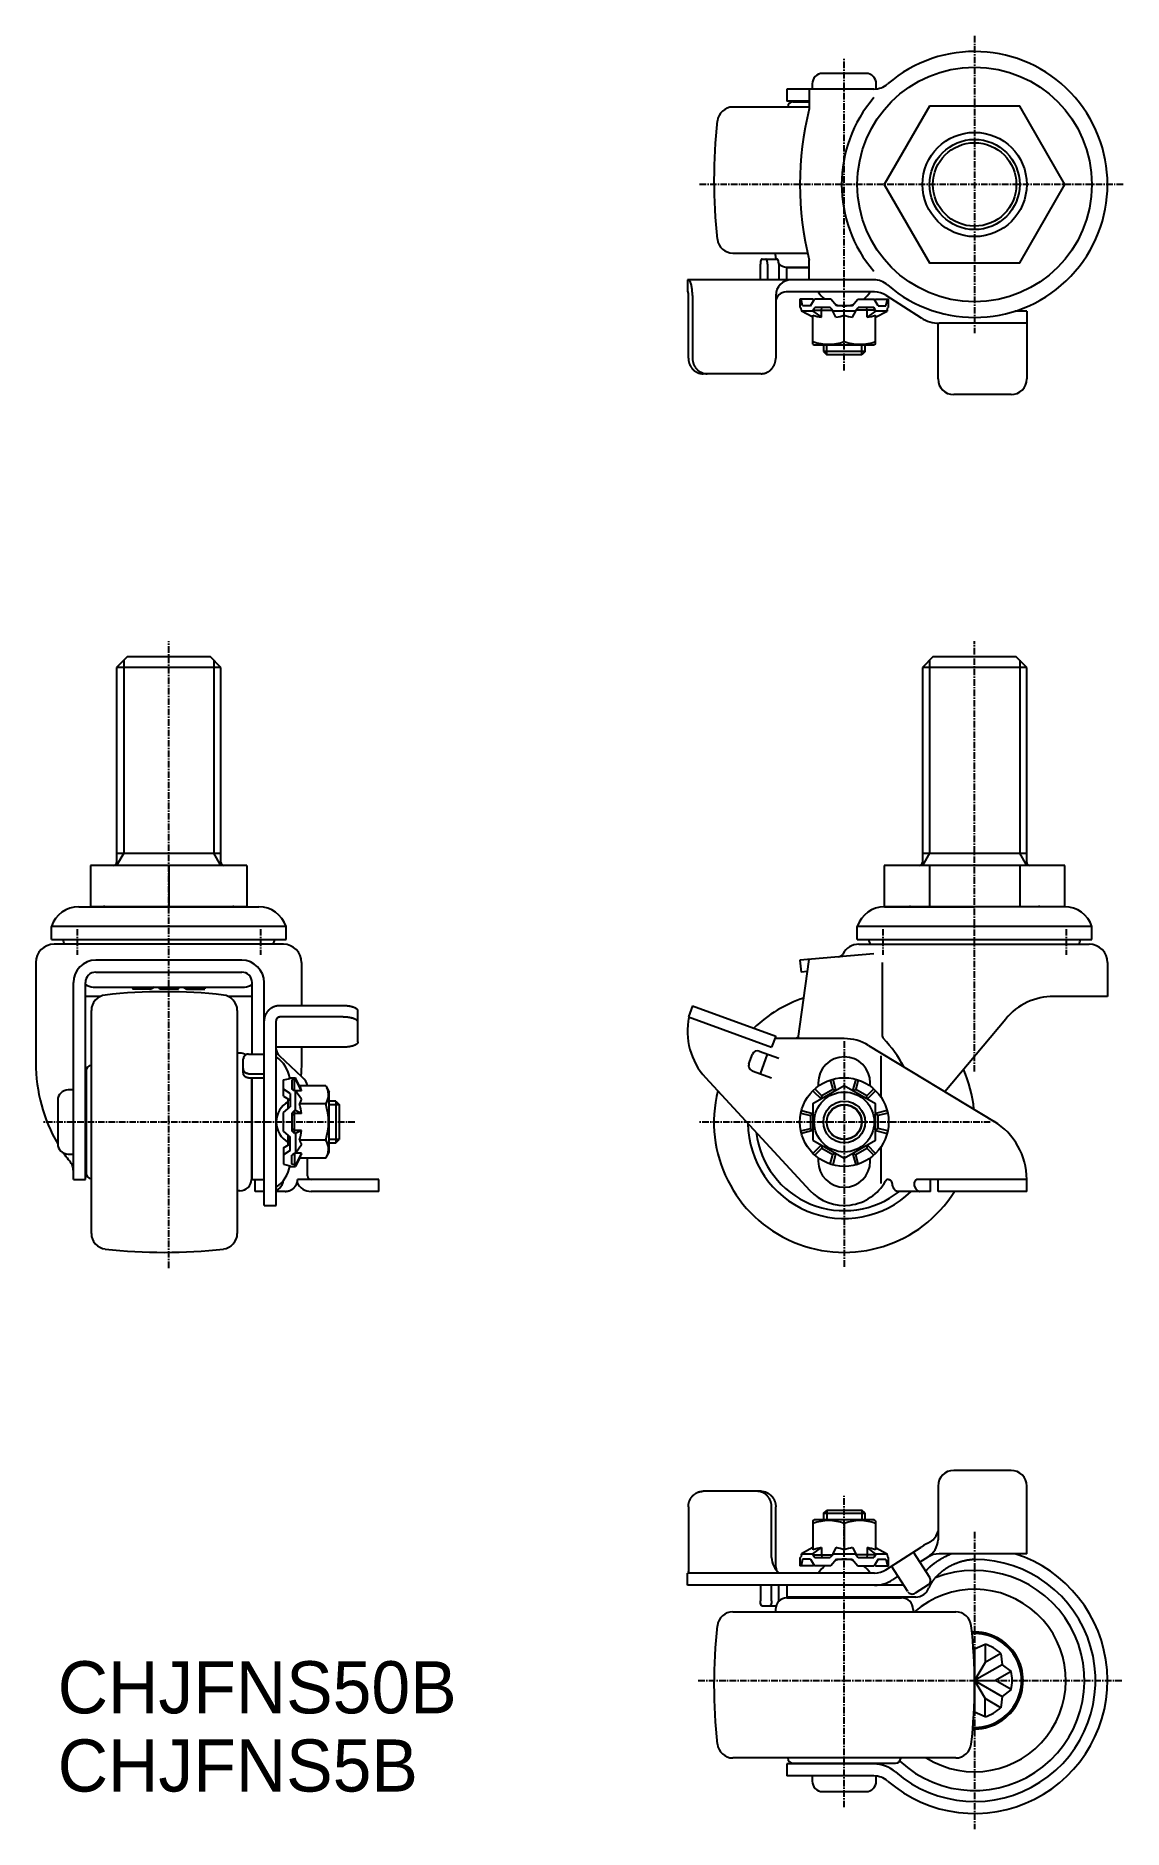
# Model space of a CAD drawing. Extents: x -2807 to -2598, y -941 to -597.
import ezdxf

# ---------------------------------------------------------------- set-up
doc = ezdxf.new("R2010")
doc.units = 0
doc.linetypes.add('CENTER', pattern=[2, 1.25, -0.25, 0.25, -0.25])
doc.layers.get('0').update_dxf_attribs({"linetype": 'CONTINUOUS'})
doc.layers.get('DEFPOINTS').update_dxf_attribs({"linetype": 'CONTINUOUS'})
doc.layers.add('CENTER', color=1, linetype='CENTER')

msp = doc.modelspace()

# ---------------------------------------------------------------- texts
at = {"color": 7, "linetype": 'CONTINUOUS'}
for s, p in [('CHJFNS50B', (-2802.71, -919.2)), ('CHJFNS5B', (-2802.71, -934.2))]:
    msp.add_text(s, height=10, dxfattribs=at).set_placement(p)

# ---------------------------------------------------------------- linework, layer by layer
at = {"color": 7, "linetype": 'CONTINUOUS'}
for p, q in [((-2647.66, -604.68), (-2655.96, -604.68)), ((-2646.12, -607.68), (-2662.81, -607.68)), ((-2662.81, -607.68), (-2662.81, -609.98)), ((-2658.53, -607.68), (-2658.53, -611.48)), ((-2657.96, -606.68), (-2657.96, -607.68)), ((-2645.66, -607.65), (-2645.66, -606.68)), ((-2658.53, -611.13), (-2673.18, -611.13)), ((-2658.53, -609.98), (-2662.81, -609.98)), ((-2662.65, -611.13), (-2662.65, -611.07)), ((-2661.65, -610.13), (-2658.53, -610.13)), ((-2673.18, -639.13), (-2658.85, -639.13)), ((-2665.01, -639.63), (-2665.01, -639.13)), ((-2667.91, -644.28), (-2667.91, -641.28)), ((-2667.57, -640.28), (-2664.72, -640.28)), ((-2666.54, -641.28), (-2666.54, -644.28)), ((-2664.38, -641.28), (-2664.38, -644.28)), ((-2662.81, -641.83), (-2658.53, -641.83)), ((-2658.53, -641.98), (-2662.81, -641.98)), ((-2662.81, -644.28), (-2662.81, -641.98)), ((-2658.53, -644.28), (-2658.53, -640.47)), ((-2645.98, -644.28), (-2681.9, -644.28)), ((-2681.9, -644.28), (-2681.9, -646.58)), ((-2681.74, -646.58), (-2681.9, -646.58)), ((-2645.98, -646.58), (-2662.96, -646.58)), ((-2646.12, -644.28), (-2662.81, -644.28)), ((-2681.72, -659.28), (-2681.72, -647.28)), ((-2680.93, -647.28), (-2680.93, -659.28)), ((-2664.96, -647.28), (-2664.96, -659.28)), ((-2660.31, -647.96), (-2660.31, -649.56)), ((-2657.79, -647.96), (-2660.31, -647.96)), ((-2660.31, -649.56), (-2660.13, -649.56)), ((-2660.13, -649.56), (-2660.31, -649.56)), ((-2660.02, -650.06), (-2660.13, -649.56)), ((-2659.8, -649.26), (-2660.11, -647.96)), ((-2658.3, -649.26), (-2659.8, -649.26)), ((-2658.3, -649.26), (-2657.52, -647.96)), ((-2657.82, -650.06), (-2657.45, -649.56)), ((-2657.74, -648.31), (-2657.79, -647.96)), ((-2654.4, -647.96), (-2657.52, -647.96)), ((-2654.49, -649.56), (-2657.45, -649.56)), ((-2654.49, -649.56), (-2657.45, -649.56)), ((-2656.2, -650.06), (-2656.12, -649.56)), ((-2654.01, -650.06), (-2654.49, -649.56)), ((-2653.31, -649.26), (-2654.4, -647.96)), ((-2650.31, -649.26), (-2653.31, -649.26)), ((-2650.31, -649.26), (-2649.22, -647.96)), ((-2649.61, -650.06), (-2649.13, -649.56)), ((-2649.22, -647.96), (-2646.09, -647.96)), ((-2646.16, -649.56), (-2649.13, -649.56)), ((-2647.42, -650.06), (-2647.5, -649.56)), ((-2645.8, -650.06), (-2646.16, -649.56)), ((-2645.31, -649.26), (-2646.09, -647.96)), ((-2645.88, -648.31), (-2645.83, -647.96)), ((-2645.83, -647.96), (-2643.31, -647.96)), ((-2645.31, -649.26), (-2643.81, -649.26)), ((-2643.82, -647.21), (-2637.04, -651.57)), ((-2643.81, -649.26), (-2643.5, -647.96)), ((-2643.6, -650.06), (-2643.48, -649.56)), ((-2643.31, -649.56), (-2643.48, -649.56)), ((-2643.31, -649.56), (-2643.31, -647.96)), ((-2660.02, -650.06), (-2660.02, -650.26)), ((-2657.82, -650.26), (-2660.02, -650.26)), ((-2657.81, -651.45), (-2660.02, -650.26)), ((-2657.82, -650.06), (-2654.01, -650.06)), ((-2657.82, -650.06), (-2657.82, -650.26)), ((-2657.82, -650.26), (-2656.2, -651.45)), ((-2657.81, -656.62), (-2657.81, -651.02)), ((-2656.2, -651.45), (-2656.2, -650.06)), ((-2654.01, -650.26), (-2654.01, -650.06)), ((-2649.61, -650.26), (-2654.01, -650.26)), ((-2653.42, -651.45), (-2654.01, -650.26)), ((-2651.81, -656.08), (-2651.81, -651.02)), ((-2650.2, -651.45), (-2649.61, -650.26)), ((-2645.8, -650.06), (-2649.61, -650.06)), ((-2649.61, -650.26), (-2649.61, -650.06)), ((-2647.42, -651.45), (-2647.42, -650.06)), ((-2645.8, -650.26), (-2647.42, -651.45)), ((-2645.81, -651.45), (-2643.6, -650.26)), ((-2645.81, -656.62), (-2645.81, -651.02)), ((-2645.8, -650.06), (-2645.8, -650.26)), ((-2643.6, -650.26), (-2645.8, -650.26)), ((-2643.6, -650.06), (-2643.6, -650.26)), ((-2633.81, -663.28), (-2633.81, -652.57)), ((-2616.81, -652.58), (-2633.63, -652.58)), ((-2616.81, -650.28), (-2619.08, -650.28)), ((-2616.81, -650.28), (-2616.81, -663.28)), ((-2657.81, -656.62), (-2657.56, -656.76)), ((-2657.56, -656.76), (-2646.06, -656.76)), ((-2655.81, -656.76), (-2655.81, -658.04)), ((-2647.81, -658.04), (-2647.81, -656.76)), ((-2645.81, -656.62), (-2646.06, -656.76)), ((-2647.81, -658.04), (-2655.81, -658.04)), ((-2655.81, -658.04), (-2655.18, -658.66)), ((-2648.43, -658.66), (-2655.18, -658.66)), ((-2647.81, -658.04), (-2648.43, -658.66)), ((-2667.78, -662.28), (-2678.9, -662.28)), ((-2619.81, -666.28), (-2630.81, -666.28)), ((-2789.41, -716.59), (-2791.41, -718.59)), ((-2791.41, -718.59), (-2791.41, -755.99)), ((-2771.41, -718.59), (-2791.41, -718.59)), ((-2773.41, -716.59), (-2789.41, -716.59)), ((-2771.41, -718.59), (-2773.41, -716.59)), ((-2771.41, -755.99), (-2771.41, -718.59)), ((-2634.81, -716.59), (-2636.81, -718.59)), ((-2636.81, -718.59), (-2636.81, -755.99)), ((-2616.81, -718.59), (-2636.81, -718.59)), ((-2618.81, -716.59), (-2634.81, -716.59)), ((-2616.81, -718.59), (-2618.81, -716.59)), ((-2616.81, -755.99), (-2616.81, -718.59)), ((-2766.41, -756.59), (-2796.41, -756.59)), ((-2796.41, -756.59), (-2796.41, -764.44)), ((-2791.41, -754.24), (-2771.41, -754.24)), ((-2781.41, -756.59), (-2781.41, -764.44)), ((-2766.41, -756.59), (-2766.41, -764.44)), ((-2609.49, -756.59), (-2644.13, -756.59)), ((-2644.13, -756.59), (-2644.13, -764.44)), ((-2636.81, -754.25), (-2616.81, -754.25)), ((-2635.47, -756.59), (-2635.47, -764.44)), ((-2618.15, -756.59), (-2618.15, -764.44)), ((-2609.49, -764.44), (-2609.49, -756.59)), ((-2798.67, -764.49), (-2764.14, -764.49)), ((-2796.41, -764.44), (-2766.41, -764.44)), ((-2644.13, -764.44), (-2609.49, -764.44)), ((-2644.08, -764.49), (-2626.81, -764.49)), ((-2641.82, -764.44), (-2626.17, -764.44)), ((-2609.54, -764.49), (-2626.81, -764.49)), ((-2758.91, -768.29), (-2803.91, -768.29)), ((-2803.91, -770.79), (-2803.91, -768.29)), ((-2758.91, -770.79), (-2758.91, -768.29)), ((-2604.31, -768.29), (-2649.31, -768.29)), ((-2649.31, -770.79), (-2649.31, -768.29)), ((-2604.31, -770.79), (-2604.31, -768.29)), ((-2803.91, -770.79), (-2758.91, -770.79)), ((-2759.41, -771.7), (-2803.41, -771.7)), ((-2646.12, -773.51), (-2660.31, -774.75)), ((-2649.31, -770.79), (-2604.31, -770.79)), ((-2649, -771.7), (-2604.81, -771.7)), ((-2806.91, -775.2), (-2806.91, -794.46)), ((-2767.41, -774.75), (-2795.41, -774.75)), ((-2795.41, -777.04), (-2767.41, -777.04)), ((-2755.91, -775.2), (-2755.91, -783.48)), ((-2660.67, -789.79), (-2658.53, -774.59)), ((-2660.31, -774.75), (-2660.11, -777.04)), ((-2658.86, -776.93), (-2660.11, -777.04)), ((-2644.57, -775.2), (-2644.57, -789.09)), ((-2601.31, -775.2), (-2601.31, -781.7)), ((-2799.71, -816.79), (-2799.71, -779.05)), ((-2797.41, -816.79), (-2797.41, -779.04)), ((-2795.91, -779.92), (-2766.91, -779.92)), ((-2788.18, -779.92), (-2788.36, -780.32)), ((-2784.87, -780.32), (-2788.36, -780.32)), ((-2786.18, -779.92), (-2786.61, -780.32)), ((-2784.18, -779.92), (-2784.87, -780.32)), ((-2783.15, -780.32), (-2783.41, -779.92)), ((-2779.66, -780.32), (-2783.15, -780.32)), ((-2779.66, -780.32), (-2779.4, -779.92)), ((-2778.63, -779.92), (-2777.94, -780.32)), ((-2777.94, -780.32), (-2774.46, -780.32)), ((-2776.63, -779.92), (-2776.2, -780.32)), ((-2774.64, -779.92), (-2774.46, -780.32)), ((-2765.41, -792.76), (-2765.41, -779.04)), ((-2763.11, -821.79), (-2763.11, -779.05)), ((-2794.52, -781.7), (-2797.41, -781.7)), ((-2765.41, -781.7), (-2769.99, -781.7)), ((-2748.11, -783.48), (-2760.11, -783.48)), ((-2680.93, -783.48), (-2681.72, -785.64)), ((-2680.93, -783.48), (-2664.96, -789.3)), ((-2601.31, -781.7), (-2611.64, -781.7)), ((-2796.26, -827.16), (-2796.26, -784.41)), ((-2768.26, -784.41), (-2768.26, -827.16)), ((-2760.81, -821.79), (-2760.81, -786.38)), ((-2748.11, -785.64), (-2760.11, -785.64)), ((-2745.11, -790.43), (-2745.11, -784.51)), ((-2681.72, -785.64), (-2665.75, -791.46)), ((-2632.54, -799.94), (-2620.83, -785.98)), ((-2664.96, -789.3), (-2665.75, -791.46)), ((-2651.81, -789.79), (-2665.14, -789.79)), ((-2767.76, -792.59), (-2768.26, -792.59)), ((-2767.11, -796.37), (-2767.11, -793.7)), ((-2766.11, -792.76), (-2763.11, -792.76)), ((-2748.11, -791.46), (-2760.81, -791.46)), ((-2755.81, -797.21), (-2760.17, -793.11)), ((-2755.91, -791.46), (-2755.91, -794.46)), ((-2670.1, -794.66), (-2669.42, -792.78)), ((-2668.14, -792.18), (-2664.38, -793.55)), ((-2667.91, -796.52), (-2666.54, -792.76)), ((-2647.15, -791.09), (-2623.07, -805.67)), ((-2644.81, -793.09), (-2644.81, -800.97)), ((-2797.26, -795.95), (-2797.26, -815.63)), ((-2796.26, -794.95), (-2796.31, -794.95)), ((-2767.11, -796.52), (-2767.09, -796.52)), ((-2766.11, -796.52), (-2763.11, -796.52)), ((-2766.11, -797.31), (-2763.11, -797.31)), ((-2765.56, -797.31), (-2765.56, -816.79)), ((-2765.41, -816.79), (-2765.41, -797.31)), ((-2759.41, -797.69), (-2758.11, -797.42)), ((-2759.41, -800.84), (-2759.41, -797.69)), ((-2758.11, -797.42), (-2758.11, -797.29)), ((-2758.11, -797.29), (-2757.11, -797.29)), ((-2757.31, -797.58), (-2757.81, -797.72)), ((-2757.81, -797.72), (-2757.81, -799.44)), ((-2757.31, -799.78), (-2757.31, -797.58)), ((-2757.11, -797.58), (-2757.31, -797.58)), ((-2756.34, -798.86), (-2757.11, -797.29)), ((-2757.11, -797.29), (-2757.11, -797.58)), ((-2755.91, -799.79), (-2757.11, -797.58)), ((-2678.44, -797.25), (-2658.41, -818.9)), ((-2669.51, -795.94), (-2665.75, -797.31)), ((-2654.49, -797.72), (-2654, -799.55)), ((-2654.01, -797.58), (-2653.42, -799.79)), ((-2649.61, -797.58), (-2650.2, -799.79)), ((-2649.13, -797.72), (-2649.62, -799.55)), ((-2799.71, -799.64), (-2800.71, -799.64)), ((-2758.11, -800.31), (-2759.41, -799.5)), ((-2759.41, -800.84), (-2758.11, -801.59)), ((-2758.11, -800.31), (-2758.11, -802.9)), ((-2757.31, -799.78), (-2757.81, -799.44)), ((-2757.11, -799.78), (-2757.31, -799.78)), ((-2755.91, -801.4), (-2757.11, -799.78)), ((-2757.11, -803.59), (-2757.11, -799.78)), ((-2755.91, -799.79), (-2757.1, -799.79)), ((-2751.29, -798.86), (-2756.34, -798.86)), ((-2751.29, -798.86), (-2750.61, -800.04)), ((-2750.61, -811.54), (-2750.61, -800.04)), ((-2657.82, -799.78), (-2656.2, -801.4)), ((-2657.45, -799.44), (-2656.12, -800.77)), ((-2656.81, -798.29), (-2656.81, -798.92)), ((-2656.2, -801.4), (-2656.12, -800.77)), ((-2653.42, -799.79), (-2654, -799.55)), ((-2650.2, -799.79), (-2649.62, -799.55)), ((-2646.16, -799.44), (-2647.5, -800.77)), ((-2647.42, -801.4), (-2647.5, -800.77)), ((-2645.8, -799.78), (-2647.42, -801.4)), ((-2646.81, -798.92), (-2646.81, -798.29)), ((-2802.71, -801.64), (-2802.71, -809.94)), ((-2797.41, -801.79), (-2797.26, -801.79)), ((-2765.56, -801.79), (-2765.41, -801.79)), ((-2759.41, -803.98), (-2758.11, -802.9)), ((-2759.41, -807.59), (-2759.41, -803.98)), ((-2758.51, -803.24), (-2758.51, -801.36)), ((-2757.31, -803.59), (-2757.81, -804.08)), ((-2757.81, -804.08), (-2757.81, -807.5)), ((-2757.31, -804.18), (-2757.81, -804.56)), ((-2757.31, -807.99), (-2757.31, -803.59)), ((-2757.11, -803.59), (-2757.31, -803.59)), ((-2755.92, -804.18), (-2757.31, -804.18)), ((-2755.92, -804.18), (-2757.11, -803.59)), ((-2751.29, -802.32), (-2756.34, -802.32)), ((-2749.33, -801.79), (-2750.61, -801.79)), ((-2749.33, -801.79), (-2749.33, -809.79)), ((-2749.33, -801.79), (-2748.71, -802.41)), ((-2748.71, -802.41), (-2748.71, -809.16)), ((-2660.13, -804.08), (-2658.31, -804.56)), ((-2660.02, -803.59), (-2657.81, -804.18)), ((-2657.81, -804.18), (-2658.31, -804.56)), ((-2643.6, -803.59), (-2645.81, -804.18)), ((-2645.81, -804.18), (-2645.31, -804.56)), ((-2643.48, -804.08), (-2645.31, -804.56)), ((-2759.41, -807.59), (-2758.11, -808.67)), ((-2757.31, -807.4), (-2757.81, -807.01)), ((-2757.31, -807.99), (-2757.81, -807.5)), ((-2755.92, -807.4), (-2757.31, -807.4)), ((-2757.11, -807.99), (-2757.31, -807.99)), ((-2755.92, -807.4), (-2757.11, -807.99)), ((-2757.11, -807.99), (-2757.11, -811.8)), ((-2660.13, -807.5), (-2658.31, -807.01)), ((-2657.81, -807.4), (-2660.02, -807.99)), ((-2657.81, -807.4), (-2658.31, -807.01)), ((-2645.81, -807.4), (-2645.31, -807.01)), ((-2645.81, -807.4), (-2643.6, -807.99)), ((-2643.48, -807.5), (-2645.31, -807.01)), ((-2797.41, -809.79), (-2797.26, -809.79)), ((-2765.56, -809.79), (-2765.41, -809.79)), ((-2759.41, -810.74), (-2758.11, -809.99)), ((-2759.41, -810.74), (-2759.41, -813.88)), ((-2758.11, -811.27), (-2759.41, -812.08)), ((-2758.51, -810.22), (-2758.51, -808.34)), ((-2758.11, -811.27), (-2758.11, -808.67)), ((-2755.91, -810.18), (-2757.11, -811.8)), ((-2751.29, -809.25), (-2756.34, -809.25)), ((-2751.29, -812.72), (-2750.61, -811.54)), ((-2750.61, -809.79), (-2749.33, -809.79)), ((-2749.33, -809.79), (-2748.71, -809.16)), ((-2656.2, -810.18), (-2657.82, -811.8)), ((-2657.45, -812.14), (-2656.12, -810.81)), ((-2656.2, -810.18), (-2656.12, -810.81)), ((-2647.42, -810.18), (-2647.5, -810.81)), ((-2646.16, -812.14), (-2647.5, -810.81)), ((-2647.42, -810.18), (-2645.8, -811.8)), ((-2644.81, -810.61), (-2644.81, -817.61)), ((-2800.71, -811.94), (-2799.71, -811.94)), ((-2759.41, -813.88), (-2758.11, -814.16)), ((-2758.11, -814.16), (-2758.11, -814.29)), ((-2758.11, -814.29), (-2757.11, -814.29)), ((-2757.31, -811.8), (-2757.81, -812.14)), ((-2757.81, -813.86), (-2757.81, -812.14)), ((-2757.31, -814), (-2757.81, -813.86)), ((-2757.31, -811.8), (-2757.31, -814)), ((-2757.11, -811.8), (-2757.31, -811.8)), ((-2757.11, -814), (-2757.31, -814)), ((-2755.91, -811.79), (-2757.11, -814)), ((-2756.34, -812.72), (-2757.11, -814.29)), ((-2757.11, -814.29), (-2757.11, -814)), ((-2755.91, -811.79), (-2757.1, -811.79)), ((-2751.29, -812.72), (-2756.34, -812.72)), ((-2754.81, -816.09), (-2754.81, -812.72)), ((-2656.81, -812.66), (-2656.81, -813.29)), ((-2654.49, -813.86), (-2654, -812.03)), ((-2653.42, -811.79), (-2654.01, -814)), ((-2653.42, -811.79), (-2654, -812.03)), ((-2650.2, -811.79), (-2649.61, -814)), ((-2650.2, -811.79), (-2649.62, -812.03)), ((-2649.13, -813.86), (-2649.62, -812.03)), ((-2646.81, -813.29), (-2646.81, -812.66)), ((-2799.71, -816.79), (-2797.41, -816.79)), ((-2796.26, -816.63), (-2796.31, -816.63)), ((-2765.41, -816.79), (-2763.11, -816.79)), ((-2764.83, -819.09), (-2764.83, -816.79)), ((-2741.11, -816.79), (-2756.7, -816.79)), ((-2741.11, -819.09), (-2741.11, -816.79)), ((-2643.35, -816.79), (-2643.38, -816.79)), ((-2616.81, -816.79), (-2637.71, -816.79)), ((-2635.25, -819.09), (-2635.25, -816.79)), ((-2633.81, -819.09), (-2633.81, -816.79)), ((-2616.81, -819.09), (-2616.81, -816.79)), ((-2767.76, -818.99), (-2768.26, -818.99)), ((-2763.11, -819.09), (-2764.83, -819.09)), ((-2763.11, -821.79), (-2760.81, -821.79)), ((-2759.06, -819.09), (-2760.81, -819.09)), ((-2741.11, -819.09), (-2754.11, -819.09)), ((-2635.25, -819.09), (-2641.51, -819.09)), ((-2616.81, -819.09), (-2633.81, -819.09)), ((-2619.81, -872.6), (-2630.81, -872.6)), ((-2667.78, -876.6), (-2678.9, -876.6)), ((-2633.81, -875.6), (-2633.81, -885.91)), ((-2616.81, -888.6), (-2616.81, -875.6)), ((-2681.72, -879.6), (-2681.72, -891.6)), ((-2665.75, -889.3), (-2665.75, -879.6)), ((-2664.96, -891.13), (-2664.96, -879.6)), ((-2655.81, -880.83), (-2655.18, -880.2)), ((-2655.18, -880.2), (-2648.43, -880.2)), ((-2647.81, -880.83), (-2648.43, -880.2)), ((-2657.81, -882.25), (-2657.56, -882.1)), ((-2657.81, -882.25), (-2657.81, -887.84)), ((-2646.06, -882.1), (-2657.56, -882.1)), ((-2655.81, -880.83), (-2647.81, -880.83)), ((-2655.81, -880.83), (-2655.81, -882.1)), ((-2651.81, -882.78), (-2651.81, -887.84)), ((-2647.81, -882.1), (-2647.81, -880.83)), ((-2645.81, -882.25), (-2646.06, -882.1)), ((-2645.81, -882.25), (-2645.81, -887.84)), ((-2643.82, -891.67), (-2637.04, -887.31)), ((-2660.31, -889.3), (-2660.31, -890.9)), ((-2660.31, -889.3), (-2660.13, -889.3)), ((-2660.02, -888.8), (-2660.13, -889.3)), ((-2659.8, -889.6), (-2660.11, -890.9)), ((-2657.81, -887.42), (-2660.02, -888.6)), ((-2660.02, -888.6), (-2657.82, -888.6)), ((-2660.02, -888.8), (-2660.02, -888.6)), ((-2658.3, -889.6), (-2659.8, -889.6)), ((-2658.3, -889.6), (-2657.52, -890.9)), ((-2657.82, -888.6), (-2656.2, -887.42)), ((-2657.82, -888.8), (-2657.82, -888.6)), ((-2657.82, -888.8), (-2654.01, -888.8)), ((-2657.82, -888.8), (-2657.45, -889.3)), ((-2657.74, -890.55), (-2657.79, -890.9)), ((-2657.45, -889.3), (-2654.49, -889.3)), ((-2656.2, -887.42), (-2656.2, -888.8)), ((-2656.2, -888.8), (-2656.12, -889.3)), ((-2654.01, -888.8), (-2654.49, -889.3)), ((-2653.31, -889.6), (-2654.4, -890.9)), ((-2653.42, -887.42), (-2654.01, -888.6)), ((-2654.01, -888.6), (-2649.61, -888.6)), ((-2654.01, -888.6), (-2654.01, -888.8)), ((-2653.31, -889.6), (-2650.31, -889.6)), ((-2650.31, -889.6), (-2649.22, -890.9)), ((-2650.2, -887.42), (-2649.61, -888.6)), ((-2649.61, -888.6), (-2649.61, -888.8)), ((-2645.8, -888.8), (-2649.61, -888.8)), ((-2649.61, -888.8), (-2649.13, -889.3)), ((-2649.13, -889.3), (-2646.16, -889.3)), ((-2649.13, -889.3), (-2646.16, -889.3)), ((-2647.42, -888.8), (-2647.5, -889.3)), ((-2647.42, -887.42), (-2647.42, -888.8)), ((-2645.8, -888.6), (-2647.42, -887.42)), ((-2645.8, -888.8), (-2646.16, -889.3)), ((-2645.31, -889.6), (-2646.09, -890.9)), ((-2645.88, -890.55), (-2645.83, -890.9)), ((-2645.81, -887.42), (-2643.6, -888.6)), ((-2645.8, -888.6), (-2643.6, -888.6)), ((-2645.8, -888.8), (-2645.8, -888.6)), ((-2645.31, -889.6), (-2643.81, -889.6)), ((-2643.81, -889.6), (-2643.5, -890.9)), ((-2643.6, -888.8), (-2643.6, -888.6)), ((-2643.6, -888.8), (-2643.48, -889.3)), ((-2643.31, -889.3), (-2643.48, -889.3)), ((-2643.48, -889.3), (-2643.31, -889.3)), ((-2643.31, -890.9), (-2643.31, -889.3)), ((-2635.41, -893.16), (-2638.55, -888.28)), ((-2635.8, -889.24), (-2637.31, -890.21)), ((-2616.81, -888.6), (-2633.63, -888.6)), ((-2645.98, -892.3), (-2681.9, -892.3)), ((-2681.9, -894.6), (-2681.9, -892.3)), ((-2657.79, -890.9), (-2660.31, -890.9)), ((-2654.4, -890.9), (-2657.52, -890.9)), ((-2649.22, -890.9), (-2646.09, -890.9)), ((-2645.83, -890.9), (-2643.31, -890.9)), ((-2639.62, -895.86), (-2642.76, -890.98)), ((-2641.51, -892.92), (-2642.57, -893.6)), ((-2640.43, -894.6), (-2681.9, -894.6)), ((-2667.91, -894.6), (-2667.91, -897.6)), ((-2665.75, -897.6), (-2665.75, -894.6)), ((-2664.38, -897.6), (-2664.38, -894.6)), ((-2662.81, -894.6), (-2662.81, -896.9)), ((-2638.1, -896.9), (-2662.81, -896.9)), ((-2662.81, -897.05), (-2640.81, -897.05)), ((-2658.81, -897.05), (-2658.81, -896.9)), ((-2655.81, -897.05), (-2655.81, -896.9)), ((-2647.81, -897.05), (-2647.81, -896.9)), ((-2635.71, -894.54), (-2638.24, -896.16)), ((-2673.18, -899.75), (-2630.43, -899.75)), ((-2667.57, -898.6), (-2664.91, -898.6)), ((-2665.01, -899.25), (-2665.01, -899.75)), ((-2638.61, -899.25), (-2638.61, -899.75)), ((-2627, -906.74), (-2626.81, -906.83)), ((-2626.81, -906.83), (-2624.81, -905.95)), ((-2626.81, -906.83), (-2626.81, -912.9)), ((-2624.81, -905.95), (-2624.81, -909.44)), ((-2621.79, -907.7), (-2624.81, -909.44)), ((-2621.79, -907.7), (-2621.54, -909.87)), ((-2624.81, -909.44), (-2626.81, -912.9)), ((-2621.54, -909.87), (-2626.81, -912.9)), ((-2619.79, -911.16), (-2622.81, -912.9)), ((-2621.54, -909.87), (-2619.79, -911.16)), ((-2626.81, -912.9), (-2624.81, -916.37)), ((-2626.81, -912.9), (-2621.54, -915.94)), ((-2626.81, -912.9), (-2626.81, -918.98)), ((-2626.81, -912.9), (-2622.81, -912.9)), ((-2619.79, -914.65), (-2622.81, -912.9)), ((-2619.79, -914.65), (-2621.54, -915.94)), ((-2624.81, -919.85), (-2624.81, -916.37)), ((-2621.79, -918.11), (-2624.81, -916.37)), ((-2621.54, -915.94), (-2621.79, -918.11)), ((-2626.81, -918.98), (-2627, -919.06)), ((-2624.81, -919.85), (-2626.81, -918.98)), ((-2630.43, -927.75), (-2673.18, -927.75)), ((-2646.12, -928.9), (-2662.81, -928.9)), ((-2662.81, -928.9), (-2662.81, -931.2)), ((-2646.12, -931.2), (-2662.81, -931.2)), ((-2658.81, -931.2), (-2662.81, -931.2)), ((-2661.65, -928.75), (-2641.97, -928.75)), ((-2658.81, -928.9), (-2658.81, -928.75)), ((-2657.96, -931.2), (-2657.96, -932.2)), ((-2655.81, -928.9), (-2655.81, -928.75)), ((-2647.81, -928.9), (-2647.81, -928.75)), ((-2645.66, -932.2), (-2645.66, -931.2)), ((-2655.96, -934.2), (-2647.66, -934.2))]:
    msp.add_line(p, q, dxfattribs=at)
at = {"color": 3, "linetype": 'CONTINUOUS'}
for p, q in [((-2655.18, -658.66), (-2655.18, -656.76)), ((-2648.43, -658.66), (-2648.43, -656.76)), ((-2790.05, -717.23), (-2790.05, -754.24)), ((-2772.76, -717.23), (-2772.76, -754.24)), ((-2635.45, -717.24), (-2635.45, -754.25)), ((-2618.16, -717.24), (-2618.16, -754.25)), ((-2790.05, -754.24), (-2791.41, -756.59)), ((-2771.41, -756.59), (-2772.76, -754.24)), ((-2635.45, -754.25), (-2636.81, -756.59)), ((-2616.81, -756.59), (-2618.16, -754.25)), ((-2748.71, -802.47), (-2750.61, -802.47)), ((-2748.71, -809.11), (-2750.61, -809.11)), ((-2655.18, -880.2), (-2655.18, -882.1)), ((-2648.43, -880.2), (-2648.43, -882.1))]:
    msp.add_line(p, q, dxfattribs=at)
at = {"color": 7, "linetype": 'CONTINUOUS'}
for points in [[(-2635.47, -610.98), (-2644.13, -625.98), (-2635.47, -640.98), (-2618.15, -640.98), (-2609.49, -625.98), (-2618.15, -610.98)], [(-2657.81, -809.25), (-2651.81, -812.72), (-2645.81, -809.25), (-2645.81, -802.32), (-2651.81, -798.86), (-2657.81, -802.32)]]:
    msp.add_lwpolyline(points, close=True, dxfattribs=at)
for points in [[(-2654, -799.55), (-2656.12, -800.77)], [(-2647.5, -800.77), (-2649.62, -799.55)], [(-2658.31, -804.56), (-2658.31, -807.01)], [(-2645.31, -807.01), (-2645.31, -804.56)], [(-2656.12, -810.81), (-2654, -812.03)], [(-2649.62, -812.03), (-2647.5, -810.81)]]:
    msp.add_lwpolyline(points, dxfattribs=at)
for points in [[(-2667.57, -640.28, 0), (-2667.57, -640.28, 0), (-2667.58, -640.28, 0), (-2667.58, -640.28, 0), (-2667.58, -640.28, 0), (-2667.59, -640.28, 0), (-2667.59, -640.28, 0), (-2667.6, -640.28, 0), (-2667.6, -640.28, 0), (-2667.61, -640.28, 0), (-2667.61, -640.28, 0), (-2667.61, -640.29, 0), (-2667.62, -640.29, 0), (-2667.62, -640.29, 0), (-2667.63, -640.29, 0), (-2667.63, -640.29, 0), (-2667.63, -640.3, 0), (-2667.64, -640.3, 0), (-2667.64, -640.3, 0), (-2667.65, -640.3, 0), (-2667.65, -640.31, 0), (-2667.65, -640.31, 0), (-2667.66, -640.31, 0), (-2667.66, -640.32, 0), (-2667.67, -640.32, 0), (-2667.67, -640.32, 0), (-2667.67, -640.33, 0), (-2667.68, -640.33, 0), (-2667.68, -640.34, 0), (-2667.69, -640.34, 0), (-2667.69, -640.34, 0), (-2667.69, -640.35, 0), (-2667.7, -640.35, 0), (-2667.7, -640.36, 0), (-2667.71, -640.36, 0), (-2667.71, -640.37, 0), (-2667.71, -640.37, 0), (-2667.72, -640.38, 0), (-2667.72, -640.38, 0), (-2667.72, -640.39, 0), (-2667.73, -640.4, 0), (-2667.73, -640.4, 0), (-2667.74, -640.41, 0), (-2667.74, -640.41, 0), (-2667.74, -640.42, 0), (-2667.75, -640.43, 0), (-2667.75, -640.43, 0), (-2667.75, -640.44, 0), (-2667.76, -640.45, 0), (-2667.76, -640.45, 0), (-2667.76, -640.46, 0), (-2667.77, -640.47, 0), (-2667.77, -640.47, 0), (-2667.77, -640.48, 0), (-2667.78, -640.49, 0), (-2667.78, -640.5, 0), (-2667.78, -640.5, 0), (-2667.79, -640.51, 0), (-2667.79, -640.52, 0), (-2667.79, -640.53, 0), (-2667.8, -640.54, 0), (-2667.8, -640.54, 0), (-2667.8, -640.55, 0), (-2667.81, -640.56, 0), (-2667.81, -640.57, 0), (-2667.81, -640.58, 0), (-2667.82, -640.59, 0), (-2667.82, -640.6, 0), (-2667.82, -640.61, 0), (-2667.82, -640.61, 0), (-2667.83, -640.62, 0), (-2667.83, -640.63, 0), (-2667.83, -640.64, 0), (-2667.83, -640.65, 0), (-2667.84, -640.66, 0), (-2667.84, -640.67, 0), (-2667.84, -640.68, 0), (-2667.84, -640.69, 0), (-2667.85, -640.7, 0), (-2667.85, -640.71, 0), (-2667.85, -640.72, 0), (-2667.85, -640.73, 0), (-2667.86, -640.74, 0), (-2667.86, -640.75, 0), (-2667.86, -640.76, 0), (-2667.86, -640.77, 0), (-2667.86, -640.78, 0), (-2667.87, -640.8, 0), (-2667.87, -640.81, 0), (-2667.87, -640.82, 0), (-2667.87, -640.83, 0), (-2667.87, -640.84, 0), (-2667.88, -640.85, 0), (-2667.88, -640.86, 0), (-2667.88, -640.87, 0), (-2667.88, -640.88, 0), (-2667.88, -640.89, 0), (-2667.88, -640.91, 0), (-2667.89, -640.92, 0), (-2667.89, -640.93, 0), (-2667.89, -640.94, 0), (-2667.89, -640.95, 0), (-2667.89, -640.96, 0), (-2667.89, -640.98, 0), (-2667.89, -640.99, 0), (-2667.9, -641, 0), (-2667.9, -641.01, 0), (-2667.9, -641.02, 0), (-2667.9, -641.03, 0), (-2667.9, -641.05, 0), (-2667.9, -641.06, 0), (-2667.9, -641.07, 0), (-2667.9, -641.08, 0), (-2667.9, -641.09, 0), (-2667.9, -641.11, 0), (-2667.91, -641.12, 0), (-2667.91, -641.13, 0), (-2667.91, -641.14, 0), (-2667.91, -641.15, 0), (-2667.91, -641.17, 0), (-2667.91, -641.18, 0), (-2667.91, -641.19, 0), (-2667.91, -641.2, 0), (-2667.91, -641.22, 0), (-2667.91, -641.23, 0), (-2667.91, -641.24, 0), (-2667.91, -641.25, 0), (-2667.91, -641.27, 0), (-2667.91, -641.28, 0)], [(-2666.54, -641.28, 0), (-2666.54, -641.27, 0), (-2666.54, -641.25, 0), (-2666.54, -641.24, 0), (-2666.54, -641.23, 0), (-2666.54, -641.22, 0), (-2666.54, -641.2, 0), (-2666.54, -641.19, 0), (-2666.54, -641.18, 0), (-2666.54, -641.17, 0), (-2666.54, -641.15, 0), (-2666.54, -641.14, 0), (-2666.55, -641.13, 0), (-2666.55, -641.12, 0), (-2666.55, -641.11, 0), (-2666.55, -641.09, 0), (-2666.55, -641.08, 0), (-2666.55, -641.07, 0), (-2666.55, -641.06, 0), (-2666.55, -641.05, 0), (-2666.55, -641.03, 0), (-2666.55, -641.02, 0), (-2666.55, -641.01, 0), (-2666.55, -641, 0), (-2666.56, -640.99, 0), (-2666.56, -640.98, 0), (-2666.56, -640.96, 0), (-2666.56, -640.95, 0), (-2666.56, -640.94, 0), (-2666.56, -640.93, 0), (-2666.56, -640.92, 0), (-2666.57, -640.91, 0), (-2666.57, -640.89, 0), (-2666.57, -640.88, 0), (-2666.57, -640.87, 0), (-2666.57, -640.86, 0), (-2666.57, -640.85, 0), (-2666.58, -640.84, 0), (-2666.58, -640.83, 0), (-2666.58, -640.82, 0), (-2666.58, -640.81, 0), (-2666.58, -640.8, 0), (-2666.59, -640.78, 0), (-2666.59, -640.77, 0), (-2666.59, -640.76, 0), (-2666.59, -640.75, 0), (-2666.59, -640.74, 0), (-2666.6, -640.73, 0), (-2666.6, -640.72, 0), (-2666.6, -640.71, 0), (-2666.6, -640.7, 0), (-2666.61, -640.69, 0), (-2666.61, -640.68, 0), (-2666.61, -640.67, 0), (-2666.61, -640.66, 0), (-2666.62, -640.65, 0), (-2666.62, -640.64, 0), (-2666.62, -640.63, 0), (-2666.62, -640.62, 0), (-2666.63, -640.61, 0), (-2666.63, -640.61, 0), (-2666.63, -640.6, 0), (-2666.64, -640.59, 0), (-2666.64, -640.58, 0), (-2666.64, -640.57, 0), (-2666.64, -640.56, 0), (-2666.65, -640.55, 0), (-2666.65, -640.54, 0), (-2666.65, -640.54, 0), (-2666.66, -640.53, 0), (-2666.66, -640.52, 0), (-2666.66, -640.51, 0), (-2666.67, -640.5, 0), (-2666.67, -640.5, 0), (-2666.67, -640.49, 0), (-2666.68, -640.48, 0), (-2666.68, -640.47, 0), (-2666.68, -640.47, 0), (-2666.69, -640.46, 0), (-2666.69, -640.45, 0), (-2666.69, -640.45, 0), (-2666.7, -640.44, 0), (-2666.7, -640.43, 0), (-2666.7, -640.43, 0), (-2666.71, -640.42, 0), (-2666.71, -640.41, 0), (-2666.71, -640.41, 0), (-2666.72, -640.4, 0), (-2666.72, -640.4, 0), (-2666.73, -640.39, 0), (-2666.73, -640.38, 0), (-2666.73, -640.38, 0), (-2666.74, -640.37, 0), (-2666.74, -640.37, 0), (-2666.74, -640.36, 0), (-2666.75, -640.36, 0), (-2666.75, -640.35, 0), (-2666.76, -640.35, 0), (-2666.76, -640.34, 0), (-2666.76, -640.34, 0), (-2666.77, -640.34, 0), (-2666.77, -640.33, 0), (-2666.78, -640.33, 0), (-2666.78, -640.32, 0), (-2666.78, -640.32, 0), (-2666.79, -640.32, 0), (-2666.79, -640.31, 0), (-2666.8, -640.31, 0), (-2666.8, -640.31, 0), (-2666.8, -640.3, 0), (-2666.81, -640.3, 0), (-2666.81, -640.3, 0), (-2666.82, -640.3, 0), (-2666.82, -640.29, 0), (-2666.82, -640.29, 0), (-2666.83, -640.29, 0), (-2666.83, -640.29, 0), (-2666.84, -640.29, 0), (-2666.84, -640.28, 0), (-2666.85, -640.28, 0), (-2666.85, -640.28, 0), (-2666.85, -640.28, 0), (-2666.86, -640.28, 0), (-2666.86, -640.28, 0), (-2666.87, -640.28, 0), (-2666.87, -640.28, 0), (-2666.87, -640.28, 0), (-2666.88, -640.28, 0), (-2666.88, -640.28, 0)], [(-2664.38, -641.28, 0), (-2664.38, -641.27, 0), (-2664.38, -641.25, 0), (-2664.38, -641.24, 0), (-2664.38, -641.23, 0), (-2664.38, -641.22, 0), (-2664.38, -641.2, 0), (-2664.38, -641.19, 0), (-2664.38, -641.18, 0), (-2664.38, -641.17, 0), (-2664.38, -641.15, 0), (-2664.38, -641.14, 0), (-2664.38, -641.13, 0), (-2664.38, -641.12, 0), (-2664.39, -641.11, 0), (-2664.39, -641.09, 0), (-2664.39, -641.08, 0), (-2664.39, -641.07, 0), (-2664.39, -641.06, 0), (-2664.39, -641.05, 0), (-2664.39, -641.03, 0), (-2664.39, -641.02, 0), (-2664.39, -641.01, 0), (-2664.39, -641, 0), (-2664.39, -640.99, 0), (-2664.4, -640.98, 0), (-2664.4, -640.96, 0), (-2664.4, -640.95, 0), (-2664.4, -640.94, 0), (-2664.4, -640.93, 0), (-2664.4, -640.92, 0), (-2664.4, -640.91, 0), (-2664.41, -640.89, 0), (-2664.41, -640.88, 0), (-2664.41, -640.87, 0), (-2664.41, -640.86, 0), (-2664.41, -640.85, 0), (-2664.41, -640.84, 0), (-2664.42, -640.83, 0), (-2664.42, -640.82, 0), (-2664.42, -640.81, 0), (-2664.42, -640.8, 0), (-2664.42, -640.78, 0), (-2664.43, -640.77, 0), (-2664.43, -640.76, 0), (-2664.43, -640.75, 0), (-2664.43, -640.74, 0), (-2664.44, -640.73, 0), (-2664.44, -640.72, 0), (-2664.44, -640.71, 0), (-2664.44, -640.7, 0), (-2664.44, -640.69, 0), (-2664.45, -640.68, 0), (-2664.45, -640.67, 0), (-2664.45, -640.66, 0), (-2664.46, -640.65, 0), (-2664.46, -640.64, 0), (-2664.46, -640.63, 0), (-2664.46, -640.62, 0), (-2664.47, -640.61, 0), (-2664.47, -640.61, 0), (-2664.47, -640.6, 0), (-2664.47, -640.59, 0), (-2664.48, -640.58, 0), (-2664.48, -640.57, 0), (-2664.48, -640.56, 0), (-2664.49, -640.55, 0), (-2664.49, -640.54, 0), (-2664.49, -640.54, 0), (-2664.5, -640.53, 0), (-2664.5, -640.52, 0), (-2664.5, -640.51, 0), (-2664.51, -640.5, 0), (-2664.51, -640.5, 0), (-2664.51, -640.49, 0), (-2664.51, -640.48, 0), (-2664.52, -640.47, 0), (-2664.52, -640.47, 0), (-2664.53, -640.46, 0), (-2664.53, -640.45, 0), (-2664.53, -640.45, 0), (-2664.54, -640.44, 0), (-2664.54, -640.43, 0), (-2664.54, -640.43, 0), (-2664.55, -640.42, 0), (-2664.55, -640.41, 0), (-2664.55, -640.41, 0), (-2664.56, -640.4, 0), (-2664.56, -640.4, 0), (-2664.56, -640.39, 0), (-2664.57, -640.38, 0), (-2664.57, -640.38, 0), (-2664.58, -640.37, 0), (-2664.58, -640.37, 0), (-2664.58, -640.36, 0), (-2664.59, -640.36, 0), (-2664.59, -640.35, 0), (-2664.6, -640.35, 0), (-2664.6, -640.34, 0), (-2664.6, -640.34, 0), (-2664.61, -640.34, 0), (-2664.61, -640.33, 0), (-2664.61, -640.33, 0), (-2664.62, -640.32, 0), (-2664.62, -640.32, 0), (-2664.63, -640.32, 0), (-2664.63, -640.31, 0), (-2664.63, -640.31, 0), (-2664.64, -640.31, 0), (-2664.64, -640.3, 0), (-2664.65, -640.3, 0), (-2664.65, -640.3, 0), (-2664.66, -640.3, 0), (-2664.66, -640.29, 0), (-2664.66, -640.29, 0), (-2664.67, -640.29, 0), (-2664.67, -640.29, 0), (-2664.68, -640.29, 0), (-2664.68, -640.28, 0), (-2664.68, -640.28, 0), (-2664.69, -640.28, 0), (-2664.69, -640.28, 0), (-2664.7, -640.28, 0), (-2664.7, -640.28, 0), (-2664.71, -640.28, 0), (-2664.71, -640.28, 0), (-2664.71, -640.28, 0), (-2664.72, -640.28, 0), (-2664.72, -640.28, 0)], [(-2680.93, -647.28, 0), (-2680.93, -647.24, 0), (-2680.93, -647.2, 0), (-2680.94, -647.17, 0), (-2680.94, -647.13, 0), (-2680.94, -647.09, 0), (-2680.94, -647.06, 0), (-2680.94, -647.02, 0), (-2680.94, -646.98, 0), (-2680.94, -646.95, 0), (-2680.94, -646.91, 0), (-2680.94, -646.87, 0), (-2680.94, -646.84, 0), (-2680.95, -646.8, 0), (-2680.95, -646.76, 0), (-2680.95, -646.73, 0), (-2680.95, -646.69, 0), (-2680.95, -646.66, 0), (-2680.96, -646.62, 0), (-2680.96, -646.58, 0), (-2680.96, -646.55, 0), (-2680.96, -646.51, 0), (-2680.97, -646.48, 0), (-2680.97, -646.44, 0), (-2680.97, -646.41, 0), (-2680.97, -646.37, 0), (-2680.98, -646.34, 0), (-2680.98, -646.3, 0), (-2680.98, -646.27, 0), (-2680.99, -646.23, 0), (-2680.99, -646.2, 0), (-2680.99, -646.16, 0), (-2681, -646.13, 0), (-2681, -646.09, 0), (-2681.01, -646.06, 0), (-2681.01, -646.03, 0), (-2681.01, -645.99, 0), (-2681.02, -645.96, 0), (-2681.02, -645.93, 0), (-2681.03, -645.9, 0), (-2681.03, -645.86, 0), (-2681.04, -645.83, 0), (-2681.04, -645.8, 0), (-2681.05, -645.77, 0), (-2681.05, -645.73, 0), (-2681.06, -645.7, 0), (-2681.06, -645.67, 0), (-2681.07, -645.64, 0), (-2681.07, -645.61, 0), (-2681.08, -645.58, 0), (-2681.08, -645.55, 0), (-2681.09, -645.52, 0), (-2681.1, -645.49, 0), (-2681.1, -645.46, 0), (-2681.11, -645.43, 0), (-2681.11, -645.4, 0), (-2681.12, -645.37, 0), (-2681.13, -645.35, 0), (-2681.13, -645.32, 0), (-2681.14, -645.29, 0), (-2681.15, -645.26, 0), (-2681.15, -645.23, 0), (-2681.16, -645.21, 0), (-2681.17, -645.18, 0), (-2681.17, -645.16, 0), (-2681.18, -645.13, 0), (-2681.19, -645.1, 0), (-2681.19, -645.08, 0), (-2681.2, -645.05, 0), (-2681.21, -645.03, 0), (-2681.22, -645.01, 0), (-2681.22, -644.98, 0), (-2681.23, -644.96, 0), (-2681.24, -644.93, 0), (-2681.25, -644.91, 0), (-2681.25, -644.89, 0), (-2681.26, -644.87, 0), (-2681.27, -644.85, 0), (-2681.28, -644.82, 0), (-2681.29, -644.8, 0), (-2681.29, -644.78, 0), (-2681.3, -644.76, 0), (-2681.31, -644.74, 0), (-2681.32, -644.72, 0), (-2681.33, -644.7, 0), (-2681.34, -644.68, 0), (-2681.34, -644.67, 0), (-2681.35, -644.65, 0), (-2681.36, -644.63, 0), (-2681.37, -644.61, 0), (-2681.38, -644.6, 0), (-2681.39, -644.58, 0), (-2681.4, -644.56, 0), (-2681.41, -644.55, 0), (-2681.41, -644.53, 0), (-2681.42, -644.52, 0), (-2681.43, -644.51, 0), (-2681.44, -644.49, 0), (-2681.45, -644.48, 0), (-2681.46, -644.46, 0), (-2681.47, -644.45, 0), (-2681.48, -644.44, 0), (-2681.49, -644.43, 0), (-2681.5, -644.42, 0), (-2681.51, -644.41, 0), (-2681.52, -644.4, 0), (-2681.52, -644.39, 0), (-2681.53, -644.38, 0), (-2681.54, -644.37, 0), (-2681.55, -644.36, 0), (-2681.56, -644.35, 0), (-2681.57, -644.34, 0), (-2681.58, -644.33, 0), (-2681.59, -644.33, 0), (-2681.6, -644.32, 0), (-2681.61, -644.32, 0), (-2681.62, -644.31, 0), (-2681.63, -644.3, 0), (-2681.64, -644.3, 0), (-2681.65, -644.3, 0), (-2681.66, -644.29, 0), (-2681.67, -644.29, 0), (-2681.68, -644.29, 0), (-2681.69, -644.28, 0), (-2681.7, -644.28, 0), (-2681.71, -644.28, 0), (-2681.72, -644.28, 0), (-2681.73, -644.28, 0), (-2681.74, -644.28, 0)], [(-2681.72, -647.28, 0), (-2681.72, -647.27, 0), (-2681.72, -647.26, 0), (-2681.72, -647.25, 0), (-2681.72, -647.24, 0), (-2681.72, -647.23, 0), (-2681.72, -647.23, 0), (-2681.72, -647.22, 0), (-2681.72, -647.21, 0), (-2681.72, -647.2, 0), (-2681.72, -647.19, 0), (-2681.72, -647.18, 0), (-2681.72, -647.17, 0), (-2681.72, -647.17, 0), (-2681.72, -647.16, 0), (-2681.72, -647.15, 0), (-2681.72, -647.14, 0), (-2681.72, -647.13, 0), (-2681.72, -647.12, 0), (-2681.72, -647.12, 0), (-2681.72, -647.11, 0), (-2681.72, -647.1, 0), (-2681.72, -647.09, 0), (-2681.72, -647.08, 0), (-2681.72, -647.07, 0), (-2681.72, -647.07, 0), (-2681.72, -647.06, 0), (-2681.72, -647.05, 0), (-2681.72, -647.04, 0), (-2681.72, -647.03, 0), (-2681.72, -647.03, 0), (-2681.72, -647.02, 0), (-2681.72, -647.01, 0), (-2681.72, -647, 0), (-2681.72, -646.99, 0), (-2681.72, -646.99, 0), (-2681.72, -646.98, 0), (-2681.72, -646.97, 0), (-2681.72, -646.96, 0), (-2681.72, -646.96, 0), (-2681.72, -646.95, 0), (-2681.72, -646.94, 0), (-2681.72, -646.93, 0), (-2681.72, -646.92, 0), (-2681.72, -646.92, 0), (-2681.72, -646.91, 0), (-2681.72, -646.9, 0), (-2681.72, -646.9, 0), (-2681.72, -646.89, 0), (-2681.72, -646.88, 0), (-2681.72, -646.87, 0), (-2681.72, -646.87, 0), (-2681.72, -646.86, 0), (-2681.72, -646.85, 0), (-2681.72, -646.85, 0), (-2681.72, -646.84, 0), (-2681.72, -646.83, 0), (-2681.72, -646.83, 0), (-2681.73, -646.82, 0), (-2681.73, -646.81, 0), (-2681.73, -646.81, 0), (-2681.73, -646.8, 0), (-2681.73, -646.79, 0), (-2681.73, -646.79, 0), (-2681.73, -646.78, 0), (-2681.73, -646.78, 0), (-2681.73, -646.77, 0), (-2681.73, -646.76, 0), (-2681.73, -646.76, 0), (-2681.73, -646.75, 0), (-2681.73, -646.75, 0), (-2681.73, -646.74, 0), (-2681.73, -646.74, 0), (-2681.73, -646.73, 0), (-2681.73, -646.73, 0), (-2681.73, -646.72, 0), (-2681.73, -646.72, 0), (-2681.73, -646.71, 0), (-2681.73, -646.71, 0), (-2681.73, -646.7, 0), (-2681.73, -646.7, 0), (-2681.73, -646.69, 0), (-2681.73, -646.69, 0), (-2681.73, -646.68, 0), (-2681.73, -646.68, 0), (-2681.73, -646.67, 0), (-2681.73, -646.67, 0), (-2681.73, -646.66, 0), (-2681.73, -646.66, 0), (-2681.73, -646.66, 0), (-2681.73, -646.65, 0), (-2681.73, -646.65, 0), (-2681.73, -646.64, 0), (-2681.73, -646.64, 0), (-2681.73, -646.64, 0), (-2681.73, -646.63, 0), (-2681.73, -646.63, 0), (-2681.73, -646.63, 0), (-2681.73, -646.62, 0), (-2681.73, -646.62, 0), (-2681.73, -646.62, 0), (-2681.73, -646.62, 0), (-2681.73, -646.61, 0), (-2681.73, -646.61, 0), (-2681.73, -646.61, 0), (-2681.73, -646.61, 0), (-2681.73, -646.6, 0), (-2681.73, -646.6, 0), (-2681.73, -646.6, 0), (-2681.73, -646.6, 0), (-2681.73, -646.59, 0), (-2681.73, -646.59, 0), (-2681.73, -646.59, 0), (-2681.73, -646.59, 0), (-2681.73, -646.59, 0), (-2681.73, -646.59, 0), (-2681.73, -646.58, 0), (-2681.73, -646.58, 0), (-2681.74, -646.58, 0), (-2681.74, -646.58, 0), (-2681.74, -646.58, 0), (-2681.74, -646.58, 0), (-2681.74, -646.58, 0), (-2681.74, -646.58, 0), (-2681.74, -646.58, 0), (-2681.74, -646.58, 0), (-2681.74, -646.58, 0), (-2681.74, -646.58, 0), (-2681.74, -646.58, 0)], [(-2681.72, -659.28, 0), (-2681.72, -659.31, 0), (-2681.72, -659.35, 0), (-2681.72, -659.39, 0), (-2681.72, -659.42, 0), (-2681.72, -659.46, 0), (-2681.71, -659.5, 0), (-2681.71, -659.53, 0), (-2681.71, -659.57, 0), (-2681.7, -659.61, 0), (-2681.7, -659.64, 0), (-2681.7, -659.68, 0), (-2681.69, -659.72, 0), (-2681.69, -659.75, 0), (-2681.68, -659.79, 0), (-2681.67, -659.83, 0), (-2681.67, -659.86, 0), (-2681.66, -659.9, 0), (-2681.65, -659.93, 0), (-2681.64, -659.97, 0), (-2681.64, -660.01, 0), (-2681.63, -660.04, 0), (-2681.62, -660.08, 0), (-2681.61, -660.11, 0), (-2681.6, -660.15, 0), (-2681.59, -660.18, 0), (-2681.58, -660.22, 0), (-2681.57, -660.25, 0), (-2681.56, -660.29, 0), (-2681.54, -660.32, 0), (-2681.53, -660.36, 0), (-2681.52, -660.39, 0), (-2681.51, -660.43, 0), (-2681.49, -660.46, 0), (-2681.48, -660.49, 0), (-2681.47, -660.53, 0), (-2681.45, -660.56, 0), (-2681.44, -660.59, 0), (-2681.42, -660.63, 0), (-2681.4, -660.66, 0), (-2681.39, -660.69, 0), (-2681.37, -660.72, 0), (-2681.35, -660.76, 0), (-2681.34, -660.79, 0), (-2681.32, -660.82, 0), (-2681.3, -660.85, 0), (-2681.28, -660.88, 0), (-2681.27, -660.91, 0), (-2681.25, -660.94, 0), (-2681.23, -660.97, 0), (-2681.21, -661, 0), (-2681.19, -661.03, 0), (-2681.17, -661.06, 0), (-2681.15, -661.09, 0), (-2681.12, -661.12, 0), (-2681.1, -661.15, 0), (-2681.08, -661.18, 0), (-2681.06, -661.21, 0), (-2681.04, -661.24, 0), (-2681.01, -661.26, 0), (-2680.99, -661.29, 0), (-2680.97, -661.32, 0), (-2680.94, -661.35, 0), (-2680.92, -661.37, 0), (-2680.9, -661.4, 0), (-2680.87, -661.42, 0), (-2680.85, -661.45, 0), (-2680.82, -661.48, 0), (-2680.8, -661.5, 0), (-2680.77, -661.52, 0), (-2680.74, -661.55, 0), (-2680.72, -661.57, 0), (-2680.69, -661.6, 0), (-2680.66, -661.62, 0), (-2680.64, -661.64, 0), (-2680.61, -661.66, 0), (-2680.58, -661.69, 0), (-2680.55, -661.71, 0), (-2680.53, -661.73, 0), (-2680.5, -661.75, 0), (-2680.47, -661.77, 0), (-2680.44, -661.79, 0), (-2680.41, -661.81, 0), (-2680.38, -661.83, 0), (-2680.35, -661.85, 0), (-2680.32, -661.87, 0), (-2680.29, -661.89, 0), (-2680.26, -661.91, 0), (-2680.23, -661.92, 0), (-2680.2, -661.94, 0), (-2680.17, -661.96, 0), (-2680.14, -661.97, 0), (-2680.11, -661.99, 0), (-2680.08, -662, 0), (-2680.04, -662.02, 0), (-2680.01, -662.03, 0), (-2679.98, -662.05, 0), (-2679.95, -662.06, 0), (-2679.92, -662.08, 0), (-2679.88, -662.09, 0), (-2679.85, -662.1, 0), (-2679.82, -662.11, 0), (-2679.79, -662.13, 0), (-2679.75, -662.14, 0), (-2679.72, -662.15, 0), (-2679.69, -662.16, 0), (-2679.65, -662.17, 0), (-2679.62, -662.18, 0), (-2679.59, -662.19, 0), (-2679.55, -662.2, 0), (-2679.52, -662.2, 0), (-2679.49, -662.21, 0), (-2679.45, -662.22, 0), (-2679.42, -662.23, 0), (-2679.38, -662.23, 0), (-2679.35, -662.24, 0), (-2679.32, -662.24, 0), (-2679.28, -662.25, 0), (-2679.25, -662.25, 0), (-2679.21, -662.26, 0), (-2679.18, -662.26, 0), (-2679.14, -662.27, 0), (-2679.11, -662.27, 0), (-2679.07, -662.27, 0), (-2679.04, -662.27, 0), (-2679.01, -662.28, 0), (-2678.97, -662.28, 0), (-2678.94, -662.28, 0), (-2678.9, -662.28, 0)], [(-2680.93, -659.28, 0), (-2680.93, -659.31, 0), (-2680.93, -659.35, 0), (-2680.93, -659.39, 0), (-2680.93, -659.42, 0), (-2680.93, -659.46, 0), (-2680.93, -659.5, 0), (-2680.92, -659.53, 0), (-2680.92, -659.57, 0), (-2680.92, -659.61, 0), (-2680.91, -659.64, 0), (-2680.91, -659.68, 0), (-2680.9, -659.72, 0), (-2680.9, -659.75, 0), (-2680.89, -659.79, 0), (-2680.89, -659.83, 0), (-2680.88, -659.86, 0), (-2680.87, -659.9, 0), (-2680.87, -659.93, 0), (-2680.86, -659.97, 0), (-2680.85, -660.01, 0), (-2680.84, -660.04, 0), (-2680.83, -660.08, 0), (-2680.82, -660.11, 0), (-2680.81, -660.15, 0), (-2680.8, -660.18, 0), (-2680.79, -660.22, 0), (-2680.78, -660.25, 0), (-2680.77, -660.29, 0), (-2680.76, -660.32, 0), (-2680.75, -660.36, 0), (-2680.73, -660.39, 0), (-2680.72, -660.43, 0), (-2680.71, -660.46, 0), (-2680.69, -660.49, 0), (-2680.68, -660.53, 0), (-2680.66, -660.56, 0), (-2680.65, -660.59, 0), (-2680.63, -660.63, 0), (-2680.62, -660.66, 0), (-2680.6, -660.69, 0), (-2680.59, -660.72, 0), (-2680.57, -660.76, 0), (-2680.55, -660.79, 0), (-2680.53, -660.82, 0), (-2680.52, -660.85, 0), (-2680.5, -660.88, 0), (-2680.48, -660.91, 0), (-2680.46, -660.94, 0), (-2680.44, -660.97, 0), (-2680.42, -661, 0), (-2680.4, -661.03, 0), (-2680.38, -661.06, 0), (-2680.36, -661.09, 0), (-2680.34, -661.12, 0), (-2680.32, -661.15, 0), (-2680.29, -661.18, 0), (-2680.27, -661.21, 0), (-2680.25, -661.24, 0), (-2680.23, -661.26, 0), (-2680.2, -661.29, 0), (-2680.18, -661.32, 0), (-2680.16, -661.35, 0), (-2680.13, -661.37, 0), (-2680.11, -661.4, 0), (-2680.08, -661.42, 0), (-2680.06, -661.45, 0), (-2680.03, -661.48, 0), (-2680.01, -661.5, 0), (-2679.98, -661.52, 0), (-2679.96, -661.55, 0), (-2679.93, -661.57, 0), (-2679.9, -661.6, 0), (-2679.88, -661.62, 0), (-2679.85, -661.64, 0), (-2679.82, -661.66, 0), (-2679.79, -661.69, 0), (-2679.77, -661.71, 0), (-2679.74, -661.73, 0), (-2679.71, -661.75, 0), (-2679.68, -661.77, 0), (-2679.65, -661.79, 0), (-2679.62, -661.81, 0), (-2679.59, -661.83, 0), (-2679.56, -661.85, 0), (-2679.53, -661.87, 0), (-2679.5, -661.89, 0), (-2679.47, -661.91, 0), (-2679.44, -661.92, 0), (-2679.41, -661.94, 0), (-2679.38, -661.96, 0), (-2679.35, -661.97, 0), (-2679.32, -661.99, 0), (-2679.29, -662, 0), (-2679.26, -662.02, 0), (-2679.23, -662.03, 0), (-2679.19, -662.05, 0), (-2679.16, -662.06, 0), (-2679.13, -662.08, 0), (-2679.1, -662.09, 0), (-2679.07, -662.1, 0), (-2679.03, -662.11, 0), (-2679, -662.13, 0), (-2678.97, -662.14, 0), (-2678.93, -662.15, 0), (-2678.9, -662.16, 0), (-2678.87, -662.17, 0), (-2678.83, -662.18, 0), (-2678.8, -662.19, 0), (-2678.77, -662.2, 0), (-2678.73, -662.2, 0), (-2678.7, -662.21, 0), (-2678.67, -662.22, 0), (-2678.63, -662.23, 0), (-2678.6, -662.23, 0), (-2678.56, -662.24, 0), (-2678.53, -662.24, 0), (-2678.49, -662.25, 0), (-2678.46, -662.25, 0), (-2678.43, -662.26, 0), (-2678.39, -662.26, 0), (-2678.36, -662.27, 0), (-2678.32, -662.27, 0), (-2678.29, -662.27, 0), (-2678.25, -662.27, 0), (-2678.22, -662.28, 0), (-2678.18, -662.28, 0), (-2678.15, -662.28, 0), (-2678.12, -662.28, 0)], [(-2667.78, -662.28, 0), (-2667.74, -662.28, 0), (-2667.71, -662.28, 0), (-2667.68, -662.28, 0), (-2667.64, -662.27, 0), (-2667.61, -662.27, 0), (-2667.57, -662.27, 0), (-2667.54, -662.27, 0), (-2667.5, -662.26, 0), (-2667.47, -662.26, 0), (-2667.43, -662.25, 0), (-2667.4, -662.25, 0), (-2667.37, -662.24, 0), (-2667.33, -662.24, 0), (-2667.3, -662.23, 0), (-2667.26, -662.23, 0), (-2667.23, -662.22, 0), (-2667.19, -662.21, 0), (-2667.16, -662.2, 0), (-2667.13, -662.2, 0), (-2667.09, -662.19, 0), (-2667.06, -662.18, 0), (-2667.03, -662.17, 0), (-2666.99, -662.16, 0), (-2666.96, -662.15, 0), (-2666.93, -662.14, 0), (-2666.89, -662.13, 0), (-2666.86, -662.11, 0), (-2666.83, -662.1, 0), (-2666.8, -662.09, 0), (-2666.76, -662.08, 0), (-2666.73, -662.06, 0), (-2666.7, -662.05, 0), (-2666.67, -662.03, 0), (-2666.64, -662.02, 0), (-2666.6, -662, 0), (-2666.57, -661.99, 0), (-2666.54, -661.97, 0), (-2666.51, -661.96, 0), (-2666.48, -661.94, 0), (-2666.45, -661.92, 0), (-2666.42, -661.91, 0), (-2666.39, -661.89, 0), (-2666.36, -661.87, 0), (-2666.33, -661.85, 0), (-2666.3, -661.83, 0), (-2666.27, -661.81, 0), (-2666.24, -661.79, 0), (-2666.21, -661.77, 0), (-2666.18, -661.75, 0), (-2666.16, -661.73, 0), (-2666.13, -661.71, 0), (-2666.1, -661.69, 0), (-2666.07, -661.66, 0), (-2666.04, -661.64, 0), (-2666.02, -661.62, 0), (-2665.99, -661.6, 0), (-2665.96, -661.57, 0), (-2665.94, -661.55, 0), (-2665.91, -661.52, 0), (-2665.89, -661.5, 0), (-2665.86, -661.48, 0), (-2665.83, -661.45, 0), (-2665.81, -661.42, 0), (-2665.79, -661.4, 0), (-2665.76, -661.37, 0), (-2665.74, -661.35, 0), (-2665.71, -661.32, 0), (-2665.69, -661.29, 0), (-2665.67, -661.26, 0), (-2665.64, -661.24, 0), (-2665.62, -661.21, 0), (-2665.6, -661.18, 0), (-2665.58, -661.15, 0), (-2665.56, -661.12, 0), (-2665.54, -661.09, 0), (-2665.51, -661.06, 0), (-2665.49, -661.03, 0), (-2665.47, -661, 0), (-2665.45, -660.97, 0), (-2665.43, -660.94, 0), (-2665.42, -660.91, 0), (-2665.4, -660.88, 0), (-2665.38, -660.85, 0), (-2665.36, -660.82, 0), (-2665.34, -660.79, 0), (-2665.33, -660.76, 0), (-2665.31, -660.72, 0), (-2665.29, -660.69, 0), (-2665.28, -660.66, 0), (-2665.26, -660.63, 0), (-2665.25, -660.59, 0), (-2665.23, -660.56, 0), (-2665.22, -660.53, 0), (-2665.2, -660.49, 0), (-2665.19, -660.46, 0), (-2665.17, -660.43, 0), (-2665.16, -660.39, 0), (-2665.15, -660.36, 0), (-2665.14, -660.32, 0), (-2665.12, -660.29, 0), (-2665.11, -660.25, 0), (-2665.1, -660.22, 0), (-2665.09, -660.18, 0), (-2665.08, -660.15, 0), (-2665.07, -660.11, 0), (-2665.06, -660.08, 0), (-2665.05, -660.04, 0), (-2665.04, -660.01, 0), (-2665.04, -659.97, 0), (-2665.03, -659.93, 0), (-2665.02, -659.9, 0), (-2665.01, -659.86, 0), (-2665.01, -659.83, 0), (-2665, -659.79, 0), (-2665, -659.75, 0), (-2664.99, -659.72, 0), (-2664.99, -659.68, 0), (-2664.98, -659.64, 0), (-2664.98, -659.61, 0), (-2664.97, -659.57, 0), (-2664.97, -659.53, 0), (-2664.97, -659.5, 0), (-2664.97, -659.46, 0), (-2664.96, -659.42, 0), (-2664.96, -659.39, 0), (-2664.96, -659.35, 0), (-2664.96, -659.31, 0), (-2664.96, -659.28, 0)], [(-2760.11, -783.48, 0), (-2760.14, -783.48, 0), (-2760.18, -783.48, 0), (-2760.22, -783.48, 0), (-2760.25, -783.49, 0), (-2760.29, -783.49, 0), (-2760.33, -783.49, 0), (-2760.36, -783.49, 0), (-2760.4, -783.5, 0), (-2760.44, -783.5, 0), (-2760.47, -783.5, 0), (-2760.51, -783.51, 0), (-2760.55, -783.51, 0), (-2760.58, -783.52, 0), (-2760.62, -783.52, 0), (-2760.65, -783.53, 0), (-2760.69, -783.54, 0), (-2760.73, -783.54, 0), (-2760.76, -783.55, 0), (-2760.8, -783.56, 0), (-2760.83, -783.57, 0), (-2760.87, -783.58, 0), (-2760.91, -783.59, 0), (-2760.94, -783.6, 0), (-2760.98, -783.61, 0), (-2761.01, -783.62, 0), (-2761.05, -783.63, 0), (-2761.08, -783.64, 0), (-2761.12, -783.65, 0), (-2761.15, -783.66, 0), (-2761.18, -783.68, 0), (-2761.22, -783.69, 0), (-2761.25, -783.7, 0), (-2761.29, -783.72, 0), (-2761.32, -783.73, 0), (-2761.35, -783.75, 0), (-2761.39, -783.76, 0), (-2761.42, -783.78, 0), (-2761.45, -783.79, 0), (-2761.49, -783.81, 0), (-2761.52, -783.82, 0), (-2761.55, -783.84, 0), (-2761.58, -783.86, 0), (-2761.62, -783.88, 0), (-2761.65, -783.89, 0), (-2761.68, -783.91, 0), (-2761.71, -783.93, 0), (-2761.74, -783.95, 0), (-2761.77, -783.97, 0), (-2761.8, -783.99, 0), (-2761.83, -784.01, 0), (-2761.86, -784.03, 0), (-2761.89, -784.05, 0), (-2761.92, -784.07, 0), (-2761.95, -784.1, 0), (-2761.98, -784.12, 0), (-2762.01, -784.14, 0), (-2762.04, -784.16, 0), (-2762.06, -784.19, 0), (-2762.09, -784.21, 0), (-2762.12, -784.23, 0), (-2762.15, -784.26, 0), (-2762.17, -784.28, 0), (-2762.2, -784.31, 0), (-2762.23, -784.33, 0), (-2762.25, -784.36, 0), (-2762.28, -784.38, 0), (-2762.3, -784.41, 0), (-2762.33, -784.43, 0), (-2762.35, -784.46, 0), (-2762.38, -784.49, 0), (-2762.4, -784.51, 0), (-2762.42, -784.54, 0), (-2762.45, -784.57, 0), (-2762.47, -784.6, 0), (-2762.49, -784.63, 0), (-2762.51, -784.65, 0), (-2762.54, -784.68, 0), (-2762.56, -784.71, 0), (-2762.58, -784.74, 0), (-2762.6, -784.77, 0), (-2762.62, -784.8, 0), (-2762.64, -784.83, 0), (-2762.66, -784.86, 0), (-2762.68, -784.89, 0), (-2762.7, -784.92, 0), (-2762.72, -784.95, 0), (-2762.73, -784.98, 0), (-2762.75, -785.01, 0), (-2762.77, -785.05, 0), (-2762.78, -785.08, 0), (-2762.8, -785.11, 0), (-2762.82, -785.14, 0), (-2762.83, -785.17, 0), (-2762.85, -785.21, 0), (-2762.86, -785.24, 0), (-2762.88, -785.27, 0), (-2762.89, -785.3, 0), (-2762.9, -785.34, 0), (-2762.92, -785.37, 0), (-2762.93, -785.4, 0), (-2762.94, -785.44, 0), (-2762.95, -785.47, 0), (-2762.97, -785.51, 0), (-2762.98, -785.54, 0), (-2762.99, -785.57, 0), (-2763, -785.61, 0), (-2763.01, -785.64, 0), (-2763.02, -785.68, 0), (-2763.02, -785.71, 0), (-2763.03, -785.75, 0), (-2763.04, -785.78, 0), (-2763.05, -785.82, 0), (-2763.05, -785.85, 0), (-2763.06, -785.89, 0), (-2763.07, -785.92, 0), (-2763.07, -785.96, 0), (-2763.08, -785.99, 0), (-2763.08, -786.03, 0), (-2763.09, -786.06, 0), (-2763.09, -786.1, 0), (-2763.09, -786.13, 0), (-2763.1, -786.17, 0), (-2763.1, -786.2, 0), (-2763.1, -786.24, 0), (-2763.1, -786.27, 0), (-2763.1, -786.31, 0), (-2763.1, -786.35, 0), (-2763.11, -786.38, 0)], [(-2745.11, -784.51, 0), (-2745.11, -784.49, 0), (-2745.11, -784.48, 0), (-2745.11, -784.47, 0), (-2745.11, -784.46, 0), (-2745.11, -784.45, 0), (-2745.11, -784.43, 0), (-2745.12, -784.42, 0), (-2745.12, -784.41, 0), (-2745.12, -784.39, 0), (-2745.13, -784.38, 0), (-2745.13, -784.37, 0), (-2745.14, -784.36, 0), (-2745.14, -784.35, 0), (-2745.15, -784.33, 0), (-2745.16, -784.32, 0), (-2745.16, -784.31, 0), (-2745.17, -784.29, 0), (-2745.18, -784.28, 0), (-2745.19, -784.27, 0), (-2745.2, -784.26, 0), (-2745.2, -784.25, 0), (-2745.21, -784.23, 0), (-2745.22, -784.22, 0), (-2745.23, -784.21, 0), (-2745.25, -784.2, 0), (-2745.26, -784.19, 0), (-2745.27, -784.17, 0), (-2745.28, -784.16, 0), (-2745.29, -784.15, 0), (-2745.31, -784.14, 0), (-2745.32, -784.13, 0), (-2745.33, -784.11, 0), (-2745.35, -784.1, 0), (-2745.36, -784.09, 0), (-2745.38, -784.08, 0), (-2745.39, -784.07, 0), (-2745.41, -784.06, 0), (-2745.43, -784.05, 0), (-2745.44, -784.03, 0), (-2745.46, -784.02, 0), (-2745.48, -784.01, 0), (-2745.49, -784, 0), (-2745.51, -783.99, 0), (-2745.53, -783.98, 0), (-2745.55, -783.97, 0), (-2745.57, -783.96, 0), (-2745.59, -783.95, 0), (-2745.61, -783.94, 0), (-2745.63, -783.93, 0), (-2745.65, -783.92, 0), (-2745.67, -783.91, 0), (-2745.7, -783.9, 0), (-2745.72, -783.89, 0), (-2745.74, -783.88, 0), (-2745.76, -783.87, 0), (-2745.79, -783.86, 0), (-2745.81, -783.85, 0), (-2745.83, -783.84, 0), (-2745.86, -783.83, 0), (-2745.88, -783.82, 0), (-2745.91, -783.81, 0), (-2745.93, -783.8, 0), (-2745.96, -783.79, 0), (-2745.98, -783.78, 0), (-2746.01, -783.77, 0), (-2746.04, -783.76, 0), (-2746.06, -783.76, 0), (-2746.09, -783.75, 0), (-2746.12, -783.74, 0), (-2746.15, -783.73, 0), (-2746.17, -783.72, 0), (-2746.2, -783.72, 0), (-2746.23, -783.71, 0), (-2746.26, -783.7, 0), (-2746.29, -783.69, 0), (-2746.32, -783.68, 0), (-2746.35, -783.68, 0), (-2746.38, -783.67, 0), (-2746.41, -783.66, 0), (-2746.44, -783.65, 0), (-2746.47, -783.65, 0), (-2746.5, -783.64, 0), (-2746.53, -783.63, 0), (-2746.56, -783.63, 0), (-2746.59, -783.62, 0), (-2746.63, -783.61, 0), (-2746.66, -783.61, 0), (-2746.69, -783.6, 0), (-2746.72, -783.6, 0), (-2746.76, -783.59, 0), (-2746.79, -783.59, 0), (-2746.82, -783.58, 0), (-2746.86, -783.58, 0), (-2746.89, -783.57, 0), (-2746.92, -783.57, 0), (-2746.96, -783.56, 0), (-2746.99, -783.55, 0), (-2747.03, -783.55, 0), (-2747.06, -783.55, 0), (-2747.09, -783.54, 0), (-2747.13, -783.54, 0), (-2747.16, -783.53, 0), (-2747.2, -783.53, 0), (-2747.23, -783.53, 0), (-2747.27, -783.52, 0), (-2747.3, -783.52, 0), (-2747.34, -783.52, 0), (-2747.38, -783.51, 0), (-2747.41, -783.51, 0), (-2747.45, -783.51, 0), (-2747.48, -783.5, 0), (-2747.52, -783.5, 0), (-2747.56, -783.5, 0), (-2747.59, -783.5, 0), (-2747.63, -783.5, 0), (-2747.66, -783.49, 0), (-2747.7, -783.49, 0), (-2747.74, -783.49, 0), (-2747.77, -783.49, 0), (-2747.81, -783.49, 0), (-2747.85, -783.49, 0), (-2747.88, -783.48, 0), (-2747.92, -783.48, 0), (-2747.96, -783.48, 0), (-2747.99, -783.48, 0), (-2748.03, -783.48, 0), (-2748.07, -783.48, 0), (-2748.11, -783.48, 0)], [(-2760.11, -785.64, 0), (-2760.11, -785.64, 0), (-2760.12, -785.64, 0), (-2760.13, -785.64, 0), (-2760.14, -785.64, 0), (-2760.15, -785.64, 0), (-2760.16, -785.64, 0), (-2760.17, -785.65, 0), (-2760.17, -785.65, 0), (-2760.18, -785.65, 0), (-2760.19, -785.65, 0), (-2760.2, -785.65, 0), (-2760.21, -785.65, 0), (-2760.22, -785.65, 0), (-2760.22, -785.65, 0), (-2760.23, -785.65, 0), (-2760.24, -785.66, 0), (-2760.25, -785.66, 0), (-2760.26, -785.66, 0), (-2760.27, -785.66, 0), (-2760.28, -785.66, 0), (-2760.28, -785.67, 0), (-2760.29, -785.67, 0), (-2760.3, -785.67, 0), (-2760.31, -785.67, 0), (-2760.32, -785.68, 0), (-2760.32, -785.68, 0), (-2760.33, -785.68, 0), (-2760.34, -785.69, 0), (-2760.35, -785.69, 0), (-2760.36, -785.69, 0), (-2760.37, -785.7, 0), (-2760.37, -785.7, 0), (-2760.38, -785.7, 0), (-2760.39, -785.71, 0), (-2760.4, -785.71, 0), (-2760.4, -785.71, 0), (-2760.41, -785.72, 0), (-2760.42, -785.72, 0), (-2760.43, -785.73, 0), (-2760.44, -785.73, 0), (-2760.44, -785.74, 0), (-2760.45, -785.74, 0), (-2760.46, -785.74, 0), (-2760.46, -785.75, 0), (-2760.47, -785.75, 0), (-2760.48, -785.76, 0), (-2760.49, -785.76, 0), (-2760.49, -785.77, 0), (-2760.5, -785.77, 0), (-2760.51, -785.78, 0), (-2760.52, -785.78, 0), (-2760.52, -785.79, 0), (-2760.53, -785.79, 0), (-2760.54, -785.8, 0), (-2760.54, -785.8, 0), (-2760.55, -785.81, 0), (-2760.56, -785.82, 0), (-2760.56, -785.82, 0), (-2760.57, -785.83, 0), (-2760.58, -785.83, 0), (-2760.58, -785.84, 0), (-2760.59, -785.85, 0), (-2760.59, -785.85, 0), (-2760.6, -785.86, 0), (-2760.61, -785.87, 0), (-2760.61, -785.87, 0), (-2760.62, -785.88, 0), (-2760.62, -785.89, 0), (-2760.63, -785.89, 0), (-2760.64, -785.9, 0), (-2760.64, -785.91, 0), (-2760.65, -785.91, 0), (-2760.65, -785.92, 0), (-2760.66, -785.93, 0), (-2760.66, -785.93, 0), (-2760.67, -785.94, 0), (-2760.67, -785.95, 0), (-2760.68, -785.96, 0), (-2760.68, -785.96, 0), (-2760.69, -785.97, 0), (-2760.69, -785.98, 0), (-2760.7, -785.99, 0), (-2760.7, -785.99, 0), (-2760.71, -786, 0), (-2760.71, -786.01, 0), (-2760.71, -786.02, 0), (-2760.72, -786.03, 0), (-2760.72, -786.03, 0), (-2760.73, -786.04, 0), (-2760.73, -786.05, 0), (-2760.73, -786.06, 0), (-2760.74, -786.07, 0), (-2760.74, -786.07, 0), (-2760.75, -786.08, 0), (-2760.75, -786.09, 0), (-2760.75, -786.1, 0), (-2760.76, -786.11, 0), (-2760.76, -786.12, 0), (-2760.76, -786.12, 0), (-2760.76, -786.13, 0), (-2760.77, -786.14, 0), (-2760.77, -786.15, 0), (-2760.77, -786.16, 0), (-2760.77, -786.17, 0), (-2760.78, -786.18, 0), (-2760.78, -786.18, 0), (-2760.78, -786.19, 0), (-2760.78, -786.2, 0), (-2760.79, -786.21, 0), (-2760.79, -786.22, 0), (-2760.79, -786.23, 0), (-2760.79, -786.24, 0), (-2760.79, -786.25, 0), (-2760.79, -786.26, 0), (-2760.8, -786.26, 0), (-2760.8, -786.27, 0), (-2760.8, -786.28, 0), (-2760.8, -786.29, 0), (-2760.8, -786.3, 0), (-2760.8, -786.31, 0), (-2760.8, -786.32, 0), (-2760.8, -786.33, 0), (-2760.8, -786.34, 0), (-2760.8, -786.35, 0), (-2760.8, -786.36, 0), (-2760.8, -786.36, 0), (-2760.81, -786.37, 0), (-2760.81, -786.38, 0)], [(-2745.11, -786.67, 0), (-2745.11, -786.66, 0), (-2745.11, -786.64, 0), (-2745.11, -786.63, 0), (-2745.11, -786.62, 0), (-2745.11, -786.61, 0), (-2745.11, -786.59, 0), (-2745.12, -786.58, 0), (-2745.12, -786.57, 0), (-2745.12, -786.56, 0), (-2745.13, -786.54, 0), (-2745.13, -786.53, 0), (-2745.14, -786.52, 0), (-2745.14, -786.51, 0), (-2745.15, -786.49, 0), (-2745.16, -786.48, 0), (-2745.16, -786.47, 0), (-2745.17, -786.46, 0), (-2745.18, -786.44, 0), (-2745.19, -786.43, 0), (-2745.2, -786.42, 0), (-2745.2, -786.41, 0), (-2745.21, -786.39, 0), (-2745.22, -786.38, 0), (-2745.23, -786.37, 0), (-2745.25, -786.36, 0), (-2745.26, -786.35, 0), (-2745.27, -786.34, 0), (-2745.28, -786.32, 0), (-2745.29, -786.31, 0), (-2745.31, -786.3, 0), (-2745.32, -786.29, 0), (-2745.33, -786.28, 0), (-2745.35, -786.26, 0), (-2745.36, -786.25, 0), (-2745.38, -786.24, 0), (-2745.39, -786.23, 0), (-2745.41, -786.22, 0), (-2745.43, -786.21, 0), (-2745.44, -786.2, 0), (-2745.46, -786.18, 0), (-2745.48, -786.17, 0), (-2745.49, -786.16, 0), (-2745.51, -786.15, 0), (-2745.53, -786.14, 0), (-2745.55, -786.13, 0), (-2745.57, -786.12, 0), (-2745.59, -786.11, 0), (-2745.61, -786.1, 0), (-2745.63, -786.09, 0), (-2745.65, -786.08, 0), (-2745.67, -786.07, 0), (-2745.7, -786.06, 0), (-2745.72, -786.05, 0), (-2745.74, -786.04, 0), (-2745.76, -786.03, 0), (-2745.79, -786.02, 0), (-2745.81, -786.01, 0), (-2745.83, -786, 0), (-2745.86, -785.99, 0), (-2745.88, -785.98, 0), (-2745.91, -785.97, 0), (-2745.93, -785.96, 0), (-2745.96, -785.95, 0), (-2745.98, -785.94, 0), (-2746.01, -785.93, 0), (-2746.04, -785.93, 0), (-2746.06, -785.92, 0), (-2746.09, -785.91, 0), (-2746.12, -785.9, 0), (-2746.15, -785.89, 0), (-2746.17, -785.88, 0), (-2746.2, -785.88, 0), (-2746.23, -785.87, 0), (-2746.26, -785.86, 0), (-2746.29, -785.85, 0), (-2746.32, -785.85, 0), (-2746.35, -785.84, 0), (-2746.38, -785.83, 0), (-2746.41, -785.82, 0), (-2746.44, -785.82, 0), (-2746.47, -785.81, 0), (-2746.5, -785.8, 0), (-2746.53, -785.79, 0), (-2746.56, -785.79, 0), (-2746.59, -785.78, 0), (-2746.63, -785.78, 0), (-2746.66, -785.77, 0), (-2746.69, -785.76, 0), (-2746.72, -785.76, 0), (-2746.76, -785.75, 0), (-2746.79, -785.75, 0), (-2746.82, -785.74, 0), (-2746.86, -785.74, 0), (-2746.89, -785.73, 0), (-2746.92, -785.73, 0), (-2746.96, -785.72, 0), (-2746.99, -785.72, 0), (-2747.03, -785.71, 0), (-2747.06, -785.71, 0), (-2747.09, -785.7, 0), (-2747.13, -785.7, 0), (-2747.16, -785.7, 0), (-2747.2, -785.69, 0), (-2747.23, -785.69, 0), (-2747.27, -785.68, 0), (-2747.3, -785.68, 0), (-2747.34, -785.68, 0), (-2747.38, -785.67, 0), (-2747.41, -785.67, 0), (-2747.45, -785.67, 0), (-2747.48, -785.66, 0), (-2747.52, -785.66, 0), (-2747.56, -785.66, 0), (-2747.59, -785.66, 0), (-2747.63, -785.66, 0), (-2747.66, -785.65, 0), (-2747.7, -785.65, 0), (-2747.74, -785.65, 0), (-2747.77, -785.65, 0), (-2747.81, -785.65, 0), (-2747.85, -785.65, 0), (-2747.88, -785.65, 0), (-2747.92, -785.64, 0), (-2747.96, -785.64, 0), (-2747.99, -785.64, 0), (-2748.03, -785.64, 0), (-2748.07, -785.64, 0), (-2748.11, -785.64, 0)], [(-2745.11, -790.43, 0), (-2745.11, -790.44, 0), (-2745.11, -790.46, 0), (-2745.11, -790.47, 0), (-2745.11, -790.48, 0), (-2745.11, -790.49, 0), (-2745.11, -790.51, 0), (-2745.12, -790.52, 0), (-2745.12, -790.53, 0), (-2745.12, -790.54, 0), (-2745.13, -790.56, 0), (-2745.13, -790.57, 0), (-2745.14, -790.58, 0), (-2745.14, -790.59, 0), (-2745.15, -790.61, 0), (-2745.16, -790.62, 0), (-2745.16, -790.63, 0), (-2745.17, -790.64, 0), (-2745.18, -790.66, 0), (-2745.19, -790.67, 0), (-2745.2, -790.68, 0), (-2745.2, -790.69, 0), (-2745.21, -790.71, 0), (-2745.22, -790.72, 0), (-2745.23, -790.73, 0), (-2745.25, -790.74, 0), (-2745.26, -790.75, 0), (-2745.27, -790.76, 0), (-2745.28, -790.78, 0), (-2745.29, -790.79, 0), (-2745.31, -790.8, 0), (-2745.32, -790.81, 0), (-2745.33, -790.82, 0), (-2745.35, -790.84, 0), (-2745.36, -790.85, 0), (-2745.38, -790.86, 0), (-2745.39, -790.87, 0), (-2745.41, -790.88, 0), (-2745.43, -790.89, 0), (-2745.44, -790.9, 0), (-2745.46, -790.91, 0), (-2745.48, -790.93, 0), (-2745.49, -790.94, 0), (-2745.51, -790.95, 0), (-2745.53, -790.96, 0), (-2745.55, -790.97, 0), (-2745.57, -790.98, 0), (-2745.59, -790.99, 0), (-2745.61, -791, 0), (-2745.63, -791.01, 0), (-2745.65, -791.02, 0), (-2745.67, -791.03, 0), (-2745.7, -791.04, 0), (-2745.72, -791.05, 0), (-2745.74, -791.06, 0), (-2745.76, -791.07, 0), (-2745.79, -791.08, 0), (-2745.81, -791.09, 0), (-2745.83, -791.1, 0), (-2745.86, -791.11, 0), (-2745.88, -791.12, 0), (-2745.91, -791.13, 0), (-2745.93, -791.14, 0), (-2745.96, -791.15, 0), (-2745.98, -791.16, 0), (-2746.01, -791.17, 0), (-2746.04, -791.17, 0), (-2746.06, -791.18, 0), (-2746.09, -791.19, 0), (-2746.12, -791.2, 0), (-2746.15, -791.21, 0), (-2746.17, -791.22, 0), (-2746.2, -791.22, 0), (-2746.23, -791.23, 0), (-2746.26, -791.24, 0), (-2746.29, -791.25, 0), (-2746.32, -791.25, 0), (-2746.35, -791.26, 0), (-2746.38, -791.27, 0), (-2746.41, -791.28, 0), (-2746.44, -791.28, 0), (-2746.47, -791.29, 0), (-2746.5, -791.3, 0), (-2746.53, -791.3, 0), (-2746.56, -791.31, 0), (-2746.59, -791.32, 0), (-2746.63, -791.32, 0), (-2746.66, -791.33, 0), (-2746.69, -791.34, 0), (-2746.72, -791.34, 0), (-2746.76, -791.35, 0), (-2746.79, -791.35, 0), (-2746.82, -791.36, 0), (-2746.86, -791.36, 0), (-2746.89, -791.37, 0), (-2746.92, -791.37, 0), (-2746.96, -791.38, 0), (-2746.99, -791.38, 0), (-2747.03, -791.39, 0), (-2747.06, -791.39, 0), (-2747.09, -791.4, 0), (-2747.13, -791.4, 0), (-2747.16, -791.41, 0), (-2747.2, -791.41, 0), (-2747.23, -791.41, 0), (-2747.27, -791.42, 0), (-2747.3, -791.42, 0), (-2747.34, -791.42, 0), (-2747.38, -791.43, 0), (-2747.41, -791.43, 0), (-2747.45, -791.43, 0), (-2747.48, -791.43, 0), (-2747.52, -791.44, 0), (-2747.56, -791.44, 0), (-2747.59, -791.44, 0), (-2747.63, -791.44, 0), (-2747.66, -791.45, 0), (-2747.7, -791.45, 0), (-2747.74, -791.45, 0), (-2747.77, -791.45, 0), (-2747.81, -791.45, 0), (-2747.85, -791.45, 0), (-2747.88, -791.46, 0), (-2747.92, -791.46, 0), (-2747.96, -791.46, 0), (-2747.99, -791.46, 0), (-2748.03, -791.46, 0), (-2748.07, -791.46, 0), (-2748.11, -791.46, 0)], [(-2766.11, -792.76, 0), (-2766.12, -792.76, 0), (-2766.13, -792.76, 0), (-2766.14, -792.76, 0), (-2766.15, -792.76, 0), (-2766.17, -792.77, 0), (-2766.18, -792.77, 0), (-2766.19, -792.77, 0), (-2766.2, -792.77, 0), (-2766.22, -792.77, 0), (-2766.23, -792.77, 0), (-2766.24, -792.77, 0), (-2766.25, -792.77, 0), (-2766.26, -792.78, 0), (-2766.28, -792.78, 0), (-2766.29, -792.78, 0), (-2766.3, -792.78, 0), (-2766.31, -792.78, 0), (-2766.32, -792.79, 0), (-2766.34, -792.79, 0), (-2766.35, -792.79, 0), (-2766.36, -792.79, 0), (-2766.37, -792.8, 0), (-2766.38, -792.8, 0), (-2766.4, -792.8, 0), (-2766.41, -792.81, 0), (-2766.42, -792.81, 0), (-2766.43, -792.82, 0), (-2766.44, -792.82, 0), (-2766.45, -792.82, 0), (-2766.47, -792.83, 0), (-2766.48, -792.83, 0), (-2766.49, -792.84, 0), (-2766.5, -792.84, 0), (-2766.51, -792.85, 0), (-2766.52, -792.85, 0), (-2766.53, -792.85, 0), (-2766.54, -792.86, 0), (-2766.55, -792.87, 0), (-2766.57, -792.87, 0), (-2766.58, -792.87, 0), (-2766.59, -792.88, 0), (-2766.6, -792.89, 0), (-2766.61, -792.89, 0), (-2766.62, -792.9, 0), (-2766.63, -792.9, 0), (-2766.64, -792.91, 0), (-2766.65, -792.92, 0), (-2766.66, -792.92, 0), (-2766.67, -792.93, 0), (-2766.68, -792.94, 0), (-2766.69, -792.94, 0), (-2766.7, -792.95, 0), (-2766.71, -792.96, 0), (-2766.72, -792.96, 0), (-2766.73, -792.97, 0), (-2766.74, -792.98, 0), (-2766.75, -792.99, 0), (-2766.76, -792.99, 0), (-2766.77, -793, 0), (-2766.78, -793.01, 0), (-2766.79, -793.01, 0), (-2766.79, -793.02, 0), (-2766.8, -793.03, 0), (-2766.81, -793.04, 0), (-2766.82, -793.05, 0), (-2766.83, -793.06, 0), (-2766.84, -793.06, 0), (-2766.85, -793.07, 0), (-2766.85, -793.08, 0), (-2766.86, -793.09, 0), (-2766.87, -793.1, 0), (-2766.88, -793.11, 0), (-2766.89, -793.12, 0), (-2766.89, -793.13, 0), (-2766.9, -793.13, 0), (-2766.91, -793.14, 0), (-2766.92, -793.15, 0), (-2766.92, -793.16, 0), (-2766.93, -793.17, 0), (-2766.94, -793.18, 0), (-2766.94, -793.19, 0), (-2766.95, -793.2, 0), (-2766.96, -793.21, 0), (-2766.96, -793.22, 0), (-2766.97, -793.23, 0), (-2766.98, -793.24, 0), (-2766.98, -793.25, 0), (-2766.99, -793.26, 0), (-2766.99, -793.27, 0), (-2767, -793.28, 0), (-2767, -793.29, 0), (-2767.01, -793.3, 0), (-2767.01, -793.31, 0), (-2767.02, -793.32, 0), (-2767.02, -793.33, 0), (-2767.03, -793.34, 0), (-2767.03, -793.36, 0), (-2767.04, -793.37, 0), (-2767.04, -793.38, 0), (-2767.05, -793.39, 0), (-2767.05, -793.4, 0), (-2767.05, -793.41, 0), (-2767.06, -793.42, 0), (-2767.06, -793.43, 0), (-2767.07, -793.44, 0), (-2767.07, -793.45, 0), (-2767.07, -793.46, 0), (-2767.08, -793.48, 0), (-2767.08, -793.49, 0), (-2767.08, -793.5, 0), (-2767.08, -793.51, 0), (-2767.09, -793.52, 0), (-2767.09, -793.53, 0), (-2767.09, -793.54, 0), (-2767.09, -793.55, 0), (-2767.09, -793.57, 0), (-2767.1, -793.58, 0), (-2767.1, -793.59, 0), (-2767.1, -793.6, 0), (-2767.1, -793.61, 0), (-2767.1, -793.62, 0), (-2767.1, -793.63, 0), (-2767.1, -793.65, 0), (-2767.1, -793.66, 0), (-2767.1, -793.67, 0), (-2767.1, -793.68, 0), (-2767.11, -793.69, 0), (-2767.11, -793.7, 0)], [(-2766.11, -796.52, 0), (-2766.12, -796.52, 0), (-2766.13, -796.52, 0), (-2766.14, -796.52, 0), (-2766.15, -796.52, 0), (-2766.17, -796.52, 0), (-2766.18, -796.52, 0), (-2766.19, -796.52, 0), (-2766.2, -796.52, 0), (-2766.22, -796.52, 0), (-2766.23, -796.52, 0), (-2766.24, -796.51, 0), (-2766.25, -796.51, 0), (-2766.26, -796.51, 0), (-2766.28, -796.51, 0), (-2766.29, -796.51, 0), (-2766.3, -796.5, 0), (-2766.31, -796.5, 0), (-2766.32, -796.5, 0), (-2766.34, -796.5, 0), (-2766.35, -796.49, 0), (-2766.36, -796.49, 0), (-2766.37, -796.49, 0), (-2766.38, -796.49, 0), (-2766.4, -796.48, 0), (-2766.41, -796.48, 0), (-2766.42, -796.48, 0), (-2766.43, -796.47, 0), (-2766.44, -796.47, 0), (-2766.45, -796.46, 0), (-2766.47, -796.46, 0), (-2766.48, -796.46, 0), (-2766.49, -796.45, 0), (-2766.5, -796.45, 0), (-2766.51, -796.44, 0), (-2766.52, -796.44, 0), (-2766.53, -796.43, 0), (-2766.54, -796.43, 0), (-2766.55, -796.42, 0), (-2766.57, -796.42, 0), (-2766.58, -796.41, 0), (-2766.59, -796.41, 0), (-2766.6, -796.4, 0), (-2766.61, -796.39, 0), (-2766.62, -796.39, 0), (-2766.63, -796.38, 0), (-2766.64, -796.38, 0), (-2766.65, -796.37, 0), (-2766.66, -796.37, 0), (-2766.67, -796.36, 0), (-2766.68, -796.35, 0), (-2766.69, -796.35, 0), (-2766.7, -796.34, 0), (-2766.71, -796.33, 0), (-2766.72, -796.32, 0), (-2766.73, -796.32, 0), (-2766.74, -796.31, 0), (-2766.75, -796.3, 0), (-2766.76, -796.29, 0), (-2766.77, -796.29, 0), (-2766.78, -796.28, 0), (-2766.79, -796.27, 0), (-2766.79, -796.26, 0), (-2766.8, -796.26, 0), (-2766.81, -796.25, 0), (-2766.82, -796.24, 0), (-2766.83, -796.23, 0), (-2766.84, -796.22, 0), (-2766.85, -796.21, 0), (-2766.85, -796.21, 0), (-2766.86, -796.2, 0), (-2766.87, -796.19, 0), (-2766.88, -796.18, 0), (-2766.89, -796.17, 0), (-2766.89, -796.16, 0), (-2766.9, -796.15, 0), (-2766.91, -796.14, 0), (-2766.92, -796.13, 0), (-2766.92, -796.12, 0), (-2766.93, -796.11, 0), (-2766.94, -796.11, 0), (-2766.94, -796.1, 0), (-2766.95, -796.09, 0), (-2766.96, -796.08, 0), (-2766.96, -796.07, 0), (-2766.97, -796.06, 0), (-2766.98, -796.05, 0), (-2766.98, -796.04, 0), (-2766.99, -796.03, 0), (-2766.99, -796.02, 0), (-2767, -796.01, 0), (-2767, -796, 0), (-2767.01, -795.99, 0), (-2767.01, -795.98, 0), (-2767.02, -795.96, 0), (-2767.02, -795.95, 0), (-2767.03, -795.94, 0), (-2767.03, -795.93, 0), (-2767.04, -795.92, 0), (-2767.04, -795.91, 0), (-2767.05, -795.9, 0), (-2767.05, -795.89, 0), (-2767.05, -795.88, 0), (-2767.06, -795.87, 0), (-2767.06, -795.86, 0), (-2767.07, -795.85, 0), (-2767.07, -795.83, 0), (-2767.07, -795.82, 0), (-2767.08, -795.81, 0), (-2767.08, -795.8, 0), (-2767.08, -795.79, 0), (-2767.08, -795.78, 0), (-2767.09, -795.77, 0), (-2767.09, -795.75, 0), (-2767.09, -795.74, 0), (-2767.09, -795.73, 0), (-2767.09, -795.72, 0), (-2767.1, -795.71, 0), (-2767.1, -795.7, 0), (-2767.1, -795.69, 0), (-2767.1, -795.67, 0), (-2767.1, -795.66, 0), (-2767.1, -795.65, 0), (-2767.1, -795.64, 0), (-2767.1, -795.63, 0), (-2767.1, -795.62, 0), (-2767.1, -795.61, 0), (-2767.11, -795.6, 0), (-2767.11, -795.58, 0)], [(-2766.11, -797.31, 0), (-2766.12, -797.31, 0), (-2766.13, -797.31, 0), (-2766.14, -797.31, 0), (-2766.15, -797.31, 0), (-2766.17, -797.31, 0), (-2766.18, -797.31, 0), (-2766.19, -797.31, 0), (-2766.2, -797.3, 0), (-2766.22, -797.3, 0), (-2766.23, -797.3, 0), (-2766.24, -797.3, 0), (-2766.25, -797.3, 0), (-2766.26, -797.3, 0), (-2766.28, -797.3, 0), (-2766.29, -797.29, 0), (-2766.3, -797.29, 0), (-2766.31, -797.29, 0), (-2766.32, -797.29, 0), (-2766.34, -797.28, 0), (-2766.35, -797.28, 0), (-2766.36, -797.28, 0), (-2766.37, -797.28, 0), (-2766.38, -797.27, 0), (-2766.4, -797.27, 0), (-2766.41, -797.27, 0), (-2766.42, -797.26, 0), (-2766.43, -797.26, 0), (-2766.44, -797.25, 0), (-2766.45, -797.25, 0), (-2766.47, -797.25, 0), (-2766.48, -797.24, 0), (-2766.49, -797.24, 0), (-2766.5, -797.23, 0), (-2766.51, -797.23, 0), (-2766.52, -797.22, 0), (-2766.53, -797.22, 0), (-2766.54, -797.21, 0), (-2766.55, -797.21, 0), (-2766.57, -797.2, 0), (-2766.58, -797.2, 0), (-2766.59, -797.19, 0), (-2766.6, -797.19, 0), (-2766.61, -797.18, 0), (-2766.62, -797.18, 0), (-2766.63, -797.17, 0), (-2766.64, -797.16, 0), (-2766.65, -797.16, 0), (-2766.66, -797.15, 0), (-2766.67, -797.14, 0), (-2766.68, -797.14, 0), (-2766.69, -797.13, 0), (-2766.7, -797.12, 0), (-2766.71, -797.12, 0), (-2766.72, -797.11, 0), (-2766.73, -797.1, 0), (-2766.74, -797.1, 0), (-2766.75, -797.09, 0), (-2766.76, -797.08, 0), (-2766.77, -797.07, 0), (-2766.78, -797.07, 0), (-2766.79, -797.06, 0), (-2766.79, -797.05, 0), (-2766.8, -797.04, 0), (-2766.81, -797.03, 0), (-2766.82, -797.03, 0), (-2766.83, -797.02, 0), (-2766.84, -797.01, 0), (-2766.85, -797, 0), (-2766.85, -796.99, 0), (-2766.86, -796.98, 0), (-2766.87, -796.98, 0), (-2766.88, -796.97, 0), (-2766.89, -796.96, 0), (-2766.89, -796.95, 0), (-2766.9, -796.94, 0), (-2766.91, -796.93, 0), (-2766.92, -796.92, 0), (-2766.92, -796.91, 0), (-2766.93, -796.9, 0), (-2766.94, -796.89, 0), (-2766.94, -796.88, 0), (-2766.95, -796.87, 0), (-2766.96, -796.86, 0), (-2766.96, -796.85, 0), (-2766.97, -796.84, 0), (-2766.98, -796.83, 0), (-2766.98, -796.82, 0), (-2766.99, -796.81, 0), (-2766.99, -796.8, 0), (-2767, -796.79, 0), (-2767, -796.78, 0), (-2767.01, -796.77, 0), (-2767.01, -796.76, 0), (-2767.02, -796.75, 0), (-2767.02, -796.74, 0), (-2767.03, -796.73, 0), (-2767.03, -796.72, 0), (-2767.04, -796.71, 0), (-2767.04, -796.7, 0), (-2767.05, -796.69, 0), (-2767.05, -796.68, 0), (-2767.05, -796.66, 0), (-2767.06, -796.65, 0), (-2767.06, -796.64, 0), (-2767.07, -796.63, 0), (-2767.07, -796.62, 0), (-2767.07, -796.61, 0), (-2767.08, -796.6, 0), (-2767.08, -796.59, 0), (-2767.08, -796.58, 0), (-2767.08, -796.57, 0), (-2767.09, -796.55, 0), (-2767.09, -796.54, 0), (-2767.09, -796.53, 0), (-2767.09, -796.52, 0), (-2767.09, -796.51, 0), (-2767.1, -796.5, 0), (-2767.1, -796.49, 0), (-2767.1, -796.47, 0), (-2767.1, -796.46, 0), (-2767.1, -796.45, 0), (-2767.1, -796.44, 0), (-2767.1, -796.43, 0), (-2767.1, -796.42, 0), (-2767.1, -796.4, 0), (-2767.1, -796.39, 0), (-2767.11, -796.38, 0), (-2767.11, -796.37, 0)], [(-2760.81, -818.89, 0), (-2760.79, -818.88, 0), (-2760.77, -818.88, 0), (-2760.75, -818.87, 0), (-2760.73, -818.86, 0), (-2760.72, -818.85, 0), (-2760.7, -818.84, 0), (-2760.68, -818.84, 0), (-2760.67, -818.83, 0), (-2760.65, -818.82, 0), (-2760.63, -818.81, 0), (-2760.61, -818.8, 0), (-2760.6, -818.79, 0), (-2760.58, -818.78, 0), (-2760.56, -818.77, 0), (-2760.55, -818.76, 0), (-2760.53, -818.75, 0), (-2760.51, -818.74, 0), (-2760.5, -818.73, 0), (-2760.48, -818.72, 0), (-2760.47, -818.71, 0), (-2760.45, -818.7, 0), (-2760.43, -818.69, 0), (-2760.42, -818.68, 0), (-2760.4, -818.67, 0), (-2760.39, -818.66, 0), (-2760.37, -818.65, 0), (-2760.36, -818.64, 0), (-2760.34, -818.62, 0), (-2760.32, -818.61, 0), (-2760.31, -818.6, 0), (-2760.29, -818.59, 0), (-2760.28, -818.58, 0), (-2760.26, -818.57, 0), (-2760.25, -818.55, 0), (-2760.23, -818.54, 0), (-2760.22, -818.53, 0), (-2760.2, -818.52, 0), (-2760.19, -818.5, 0), (-2760.18, -818.49, 0), (-2760.16, -818.48, 0), (-2760.15, -818.47, 0), (-2760.13, -818.45, 0), (-2760.12, -818.44, 0), (-2760.11, -818.43, 0), (-2760.09, -818.41, 0), (-2760.08, -818.4, 0), (-2760.06, -818.39, 0), (-2760.05, -818.37, 0), (-2760.04, -818.36, 0), (-2760.03, -818.35, 0), (-2760.01, -818.33, 0), (-2760, -818.32, 0), (-2759.99, -818.3, 0), (-2759.97, -818.29, 0), (-2759.96, -818.27, 0), (-2759.95, -818.26, 0), (-2759.94, -818.25, 0), (-2759.92, -818.23, 0), (-2759.91, -818.22, 0), (-2759.9, -818.2, 0), (-2759.89, -818.19, 0), (-2759.88, -818.17, 0), (-2759.87, -818.16, 0), (-2759.85, -818.14, 0), (-2759.84, -818.12, 0), (-2759.83, -818.11, 0), (-2759.82, -818.09, 0), (-2759.81, -818.08, 0), (-2759.8, -818.06, 0), (-2759.79, -818.05, 0), (-2759.78, -818.03, 0), (-2759.77, -818.02, 0), (-2759.76, -818, 0), (-2759.75, -817.98, 0), (-2759.74, -817.97, 0), (-2759.73, -817.95, 0), (-2759.72, -817.93, 0), (-2759.71, -817.92, 0), (-2759.7, -817.9, 0), (-2759.69, -817.88, 0), (-2759.68, -817.87, 0), (-2759.67, -817.85, 0), (-2759.66, -817.84, 0), (-2759.65, -817.82, 0), (-2759.64, -817.8, 0), (-2759.64, -817.78, 0), (-2759.63, -817.77, 0), (-2759.62, -817.75, 0), (-2759.61, -817.73, 0), (-2759.6, -817.72, 0), (-2759.6, -817.7, 0), (-2759.59, -817.68, 0), (-2759.58, -817.66, 0), (-2759.57, -817.64, 0), (-2759.57, -817.63, 0), (-2759.56, -817.61, 0), (-2759.55, -817.59, 0), (-2759.55, -817.58, 0), (-2759.54, -817.56, 0), (-2759.53, -817.54, 0), (-2759.53, -817.52, 0), (-2759.52, -817.5, 0), (-2759.52, -817.49, 0), (-2759.51, -817.47, 0), (-2759.5, -817.45, 0), (-2759.5, -817.43, 0), (-2759.49, -817.41, 0), (-2759.49, -817.39, 0), (-2759.48, -817.38, 0), (-2759.48, -817.36, 0), (-2759.47, -817.34, 0), (-2759.47, -817.32, 0), (-2759.46, -817.3, 0), (-2759.46, -817.28, 0), (-2759.46, -817.27, 0), (-2759.45, -817.25, 0), (-2759.45, -817.23, 0), (-2759.44, -817.21, 0), (-2759.44, -817.19, 0), (-2759.44, -817.17, 0), (-2759.43, -817.15, 0), (-2759.43, -817.14, 0), (-2759.43, -817.12, 0), (-2759.43, -817.1, 0), (-2759.42, -817.08, 0), (-2759.42, -817.06, 0), (-2759.42, -817.04, 0), (-2759.42, -817.02, 0)], [(-2759.06, -819.09, 0), (-2759.03, -819.09, 0), (-2759, -819.09, 0), (-2758.97, -819.09, 0), (-2758.94, -819.09, 0), (-2758.91, -819.09, 0), (-2758.88, -819.08, 0), (-2758.85, -819.08, 0), (-2758.82, -819.08, 0), (-2758.79, -819.08, 0), (-2758.77, -819.07, 0), (-2758.74, -819.07, 0), (-2758.71, -819.06, 0), (-2758.68, -819.06, 0), (-2758.65, -819.05, 0), (-2758.62, -819.05, 0), (-2758.59, -819.04, 0), (-2758.57, -819.04, 0), (-2758.54, -819.03, 0), (-2758.51, -819.03, 0), (-2758.48, -819.02, 0), (-2758.45, -819.01, 0), (-2758.43, -819.01, 0), (-2758.4, -819, 0), (-2758.37, -818.99, 0), (-2758.34, -818.98, 0), (-2758.31, -818.97, 0), (-2758.29, -818.96, 0), (-2758.26, -818.96, 0), (-2758.23, -818.95, 0), (-2758.21, -818.93, 0), (-2758.18, -818.92, 0), (-2758.15, -818.91, 0), (-2758.13, -818.9, 0), (-2758.1, -818.89, 0), (-2758.07, -818.88, 0), (-2758.05, -818.87, 0), (-2758.02, -818.86, 0), (-2757.99, -818.84, 0), (-2757.97, -818.83, 0), (-2757.94, -818.82, 0), (-2757.92, -818.8, 0), (-2757.89, -818.79, 0), (-2757.87, -818.78, 0), (-2757.84, -818.76, 0), (-2757.82, -818.75, 0), (-2757.79, -818.73, 0), (-2757.77, -818.72, 0), (-2757.74, -818.7, 0), (-2757.72, -818.69, 0), (-2757.7, -818.67, 0), (-2757.67, -818.65, 0), (-2757.65, -818.64, 0), (-2757.63, -818.62, 0), (-2757.6, -818.6, 0), (-2757.58, -818.59, 0), (-2757.56, -818.57, 0), (-2757.54, -818.55, 0), (-2757.51, -818.53, 0), (-2757.49, -818.51, 0), (-2757.47, -818.49, 0), (-2757.45, -818.47, 0), (-2757.43, -818.45, 0), (-2757.41, -818.43, 0), (-2757.39, -818.41, 0), (-2757.37, -818.39, 0), (-2757.35, -818.37, 0), (-2757.33, -818.35, 0), (-2757.31, -818.33, 0), (-2757.29, -818.31, 0), (-2757.27, -818.29, 0), (-2757.25, -818.27, 0), (-2757.23, -818.25, 0), (-2757.21, -818.23, 0), (-2757.19, -818.2, 0), (-2757.18, -818.18, 0), (-2757.16, -818.16, 0), (-2757.14, -818.14, 0), (-2757.13, -818.11, 0), (-2757.11, -818.09, 0), (-2757.09, -818.07, 0), (-2757.08, -818.04, 0), (-2757.06, -818.02, 0), (-2757.05, -818, 0), (-2757.03, -817.97, 0), (-2757.02, -817.95, 0), (-2757, -817.92, 0), (-2756.99, -817.9, 0), (-2756.97, -817.87, 0), (-2756.96, -817.85, 0), (-2756.95, -817.82, 0), (-2756.93, -817.8, 0), (-2756.92, -817.77, 0), (-2756.91, -817.75, 0), (-2756.9, -817.72, 0), (-2756.89, -817.7, 0), (-2756.87, -817.67, 0), (-2756.86, -817.64, 0), (-2756.85, -817.62, 0), (-2756.84, -817.59, 0), (-2756.83, -817.56, 0), (-2756.82, -817.54, 0), (-2756.81, -817.51, 0), (-2756.81, -817.48, 0), (-2756.8, -817.46, 0), (-2756.79, -817.43, 0), (-2756.78, -817.4, 0), (-2756.77, -817.38, 0), (-2756.77, -817.35, 0), (-2756.76, -817.32, 0), (-2756.75, -817.29, 0), (-2756.75, -817.26, 0), (-2756.74, -817.24, 0), (-2756.73, -817.21, 0), (-2756.73, -817.18, 0), (-2756.73, -817.15, 0), (-2756.72, -817.13, 0), (-2756.72, -817.1, 0), (-2756.71, -817.07, 0), (-2756.71, -817.04, 0), (-2756.71, -817.01, 0), (-2756.7, -816.99, 0), (-2756.7, -816.96, 0), (-2756.7, -816.93, 0), (-2756.7, -816.9, 0), (-2756.7, -816.87, 0), (-2756.7, -816.84, 0), (-2756.7, -816.82, 0), (-2756.7, -816.79, 0)], [(-2643.35, -816.79, 0), (-2643.34, -816.79, 0), (-2643.33, -816.79, 0), (-2643.32, -816.79, 0), (-2643.31, -816.79, 0), (-2643.31, -816.79, 0), (-2643.3, -816.79, 0), (-2643.29, -816.79, 0), (-2643.28, -816.79, 0), (-2643.27, -816.79, 0), (-2643.26, -816.8, 0), (-2643.25, -816.8, 0), (-2643.24, -816.8, 0), (-2643.24, -816.8, 0), (-2643.23, -816.8, 0), (-2643.22, -816.81, 0), (-2643.21, -816.81, 0), (-2643.2, -816.81, 0), (-2643.19, -816.81, 0), (-2643.18, -816.82, 0), (-2643.18, -816.82, 0), (-2643.17, -816.82, 0), (-2643.16, -816.83, 0), (-2643.15, -816.83, 0), (-2643.14, -816.83, 0), (-2643.13, -816.84, 0), (-2643.13, -816.84, 0), (-2643.12, -816.84, 0), (-2643.11, -816.85, 0), (-2643.1, -816.85, 0), (-2643.09, -816.86, 0), (-2643.08, -816.86, 0), (-2643.08, -816.86, 0), (-2643.07, -816.87, 0), (-2643.06, -816.87, 0), (-2643.05, -816.88, 0), (-2643.04, -816.88, 0), (-2643.04, -816.89, 0), (-2643.03, -816.9, 0), (-2643.02, -816.9, 0), (-2643.01, -816.91, 0), (-2643, -816.91, 0), (-2643, -816.92, 0), (-2642.99, -816.92, 0), (-2642.98, -816.93, 0), (-2642.97, -816.94, 0), (-2642.97, -816.94, 0), (-2642.96, -816.95, 0), (-2642.95, -816.96, 0), (-2642.94, -816.96, 0), (-2642.94, -816.97, 0), (-2642.93, -816.98, 0), (-2642.92, -816.99, 0), (-2642.92, -816.99, 0), (-2642.91, -817, 0), (-2642.9, -817.01, 0), (-2642.9, -817.02, 0), (-2642.89, -817.02, 0), (-2642.88, -817.03, 0), (-2642.88, -817.04, 0), (-2642.87, -817.05, 0), (-2642.86, -817.06, 0), (-2642.86, -817.07, 0), (-2642.85, -817.07, 0), (-2642.84, -817.08, 0), (-2642.84, -817.09, 0), (-2642.83, -817.1, 0), (-2642.82, -817.11, 0), (-2642.82, -817.12, 0), (-2642.81, -817.13, 0), (-2642.81, -817.14, 0), (-2642.8, -817.14, 0), (-2642.8, -817.15, 0), (-2642.79, -817.16, 0), (-2642.78, -817.17, 0), (-2642.78, -817.18, 0), (-2642.77, -817.19, 0), (-2642.77, -817.2, 0), (-2642.76, -817.21, 0), (-2642.76, -817.22, 0), (-2642.75, -817.23, 0), (-2642.75, -817.24, 0), (-2642.74, -817.25, 0), (-2642.74, -817.26, 0), (-2642.73, -817.27, 0), (-2642.73, -817.28, 0), (-2642.73, -817.3, 0), (-2642.72, -817.31, 0), (-2642.72, -817.32, 0), (-2642.71, -817.33, 0), (-2642.71, -817.34, 0), (-2642.71, -817.35, 0), (-2642.7, -817.36, 0), (-2642.7, -817.37, 0), (-2642.69, -817.38, 0), (-2642.69, -817.39, 0), (-2642.69, -817.41, 0), (-2642.68, -817.42, 0), (-2642.68, -817.43, 0), (-2642.68, -817.44, 0), (-2642.67, -817.45, 0), (-2642.67, -817.46, 0), (-2642.67, -817.47, 0), (-2642.67, -817.49, 0), (-2642.66, -817.5, 0), (-2642.66, -817.51, 0), (-2642.66, -817.52, 0), (-2642.66, -817.53, 0), (-2642.65, -817.55, 0), (-2642.65, -817.56, 0), (-2642.65, -817.57, 0), (-2642.65, -817.58, 0), (-2642.65, -817.59, 0), (-2642.65, -817.61, 0), (-2642.64, -817.62, 0), (-2642.64, -817.63, 0), (-2642.64, -817.64, 0), (-2642.64, -817.65, 0), (-2642.64, -817.67, 0), (-2642.64, -817.68, 0), (-2642.64, -817.69, 0), (-2642.64, -817.7, 0), (-2642.63, -817.72, 0), (-2642.63, -817.73, 0), (-2642.63, -817.74, 0), (-2642.63, -817.75, 0), (-2642.63, -817.76, 0), (-2642.63, -817.78, 0), (-2642.63, -817.79, 0)], [(-2642.63, -817.79, 0), (-2642.63, -817.81, 0), (-2642.62, -817.83, 0), (-2642.62, -817.84, 0), (-2642.61, -817.86, 0), (-2642.61, -817.88, 0), (-2642.6, -817.9, 0), (-2642.6, -817.91, 0), (-2642.59, -817.93, 0), (-2642.59, -817.95, 0), (-2642.58, -817.97, 0), (-2642.58, -817.98, 0), (-2642.57, -818, 0), (-2642.56, -818.02, 0), (-2642.56, -818.03, 0), (-2642.55, -818.05, 0), (-2642.55, -818.07, 0), (-2642.54, -818.09, 0), (-2642.53, -818.1, 0), (-2642.53, -818.12, 0), (-2642.52, -818.13, 0), (-2642.52, -818.15, 0), (-2642.51, -818.17, 0), (-2642.5, -818.18, 0), (-2642.5, -818.2, 0), (-2642.49, -818.22, 0), (-2642.48, -818.23, 0), (-2642.48, -818.25, 0), (-2642.47, -818.26, 0), (-2642.46, -818.28, 0), (-2642.45, -818.29, 0), (-2642.45, -818.31, 0), (-2642.44, -818.32, 0), (-2642.43, -818.34, 0), (-2642.42, -818.35, 0), (-2642.42, -818.37, 0), (-2642.41, -818.38, 0), (-2642.4, -818.4, 0), (-2642.39, -818.41, 0), (-2642.39, -818.42, 0), (-2642.38, -818.44, 0), (-2642.37, -818.45, 0), (-2642.36, -818.47, 0), (-2642.36, -818.48, 0), (-2642.35, -818.49, 0), (-2642.34, -818.51, 0), (-2642.33, -818.52, 0), (-2642.32, -818.53, 0), (-2642.31, -818.55, 0), (-2642.31, -818.56, 0), (-2642.3, -818.57, 0), (-2642.29, -818.59, 0), (-2642.28, -818.6, 0), (-2642.27, -818.61, 0), (-2642.26, -818.62, 0), (-2642.25, -818.63, 0), (-2642.25, -818.65, 0), (-2642.24, -818.66, 0), (-2642.23, -818.67, 0), (-2642.22, -818.68, 0), (-2642.21, -818.69, 0), (-2642.2, -818.7, 0), (-2642.19, -818.72, 0), (-2642.18, -818.73, 0), (-2642.17, -818.74, 0), (-2642.16, -818.75, 0), (-2642.16, -818.76, 0), (-2642.15, -818.77, 0), (-2642.14, -818.78, 0), (-2642.13, -818.79, 0), (-2642.12, -818.8, 0), (-2642.11, -818.81, 0), (-2642.1, -818.82, 0), (-2642.09, -818.83, 0), (-2642.08, -818.84, 0), (-2642.07, -818.85, 0), (-2642.06, -818.86, 0), (-2642.05, -818.86, 0), (-2642.04, -818.87, 0), (-2642.03, -818.88, 0), (-2642.02, -818.89, 0), (-2642.01, -818.9, 0), (-2642, -818.9, 0), (-2641.99, -818.91, 0), (-2641.98, -818.92, 0), (-2641.97, -818.93, 0), (-2641.96, -818.93, 0), (-2641.95, -818.94, 0), (-2641.94, -818.95, 0), (-2641.93, -818.96, 0), (-2641.92, -818.96, 0), (-2641.91, -818.97, 0), (-2641.9, -818.98, 0), (-2641.89, -818.98, 0), (-2641.88, -818.99, 0), (-2641.87, -818.99, 0), (-2641.86, -819, 0), (-2641.85, -819, 0), (-2641.84, -819.01, 0), (-2641.82, -819.01, 0), (-2641.81, -819.02, 0), (-2641.8, -819.02, 0), (-2641.79, -819.03, 0), (-2641.78, -819.03, 0), (-2641.77, -819.04, 0), (-2641.76, -819.04, 0), (-2641.75, -819.05, 0), (-2641.74, -819.05, 0), (-2641.73, -819.05, 0), (-2641.72, -819.06, 0), (-2641.71, -819.06, 0), (-2641.7, -819.06, 0), (-2641.69, -819.07, 0), (-2641.68, -819.07, 0), (-2641.66, -819.07, 0), (-2641.65, -819.07, 0), (-2641.64, -819.08, 0), (-2641.63, -819.08, 0), (-2641.62, -819.08, 0), (-2641.61, -819.08, 0), (-2641.6, -819.08, 0), (-2641.59, -819.09, 0), (-2641.58, -819.09, 0), (-2641.57, -819.09, 0), (-2641.56, -819.09, 0), (-2641.54, -819.09, 0), (-2641.53, -819.09, 0), (-2641.52, -819.09, 0), (-2641.51, -819.09, 0)], [(-2637.71, -816.79, 0), (-2637.72, -816.79, 0), (-2637.73, -816.79, 0), (-2637.74, -816.79, 0), (-2637.75, -816.79, 0), (-2637.76, -816.79, 0), (-2637.76, -816.79, 0), (-2637.77, -816.79, 0), (-2637.78, -816.79, 0), (-2637.79, -816.79, 0), (-2637.8, -816.8, 0), (-2637.81, -816.8, 0), (-2637.82, -816.8, 0), (-2637.83, -816.8, 0), (-2637.83, -816.8, 0), (-2637.84, -816.81, 0), (-2637.85, -816.81, 0), (-2637.86, -816.81, 0), (-2637.87, -816.81, 0), (-2637.88, -816.82, 0), (-2637.89, -816.82, 0), (-2637.89, -816.82, 0), (-2637.9, -816.83, 0), (-2637.91, -816.83, 0), (-2637.92, -816.83, 0), (-2637.93, -816.84, 0), (-2637.94, -816.84, 0), (-2637.94, -816.84, 0), (-2637.95, -816.85, 0), (-2637.96, -816.85, 0), (-2637.97, -816.86, 0), (-2637.98, -816.86, 0), (-2637.99, -816.86, 0), (-2637.99, -816.87, 0), (-2638, -816.87, 0), (-2638.01, -816.88, 0), (-2638.02, -816.88, 0), (-2638.03, -816.89, 0), (-2638.03, -816.9, 0), (-2638.04, -816.9, 0), (-2638.05, -816.91, 0), (-2638.06, -816.91, 0), (-2638.06, -816.92, 0), (-2638.07, -816.92, 0), (-2638.08, -816.93, 0), (-2638.09, -816.94, 0), (-2638.09, -816.94, 0), (-2638.1, -816.95, 0), (-2638.11, -816.96, 0), (-2638.12, -816.96, 0), (-2638.12, -816.97, 0), (-2638.13, -816.98, 0), (-2638.14, -816.99, 0), (-2638.15, -816.99, 0), (-2638.15, -817, 0), (-2638.16, -817.01, 0), (-2638.17, -817.02, 0), (-2638.17, -817.02, 0), (-2638.18, -817.03, 0), (-2638.19, -817.04, 0), (-2638.19, -817.05, 0), (-2638.2, -817.06, 0), (-2638.21, -817.07, 0), (-2638.21, -817.07, 0), (-2638.22, -817.08, 0), (-2638.22, -817.09, 0), (-2638.23, -817.1, 0), (-2638.24, -817.11, 0), (-2638.24, -817.12, 0), (-2638.25, -817.13, 0), (-2638.25, -817.14, 0), (-2638.26, -817.14, 0), (-2638.27, -817.15, 0), (-2638.27, -817.16, 0), (-2638.28, -817.17, 0), (-2638.28, -817.18, 0), (-2638.29, -817.19, 0), (-2638.29, -817.2, 0), (-2638.3, -817.21, 0), (-2638.3, -817.22, 0), (-2638.31, -817.23, 0), (-2638.31, -817.24, 0), (-2638.32, -817.25, 0), (-2638.32, -817.26, 0), (-2638.33, -817.27, 0), (-2638.33, -817.28, 0), (-2638.34, -817.3, 0), (-2638.34, -817.31, 0), (-2638.34, -817.32, 0), (-2638.35, -817.33, 0), (-2638.35, -817.34, 0), (-2638.36, -817.35, 0), (-2638.36, -817.36, 0), (-2638.36, -817.37, 0), (-2638.37, -817.38, 0), (-2638.37, -817.39, 0), (-2638.37, -817.41, 0), (-2638.38, -817.42, 0), (-2638.38, -817.43, 0), (-2638.38, -817.44, 0), (-2638.39, -817.45, 0), (-2638.39, -817.46, 0), (-2638.39, -817.47, 0), (-2638.39, -817.49, 0), (-2638.4, -817.5, 0), (-2638.4, -817.51, 0), (-2638.4, -817.52, 0), (-2638.4, -817.53, 0), (-2638.41, -817.55, 0), (-2638.41, -817.56, 0), (-2638.41, -817.57, 0), (-2638.41, -817.58, 0), (-2638.41, -817.59, 0), (-2638.42, -817.61, 0), (-2638.42, -817.62, 0), (-2638.42, -817.63, 0), (-2638.42, -817.64, 0), (-2638.42, -817.65, 0), (-2638.42, -817.67, 0), (-2638.42, -817.68, 0), (-2638.42, -817.69, 0), (-2638.43, -817.7, 0), (-2638.43, -817.72, 0), (-2638.43, -817.73, 0), (-2638.43, -817.74, 0), (-2638.43, -817.75, 0), (-2638.43, -817.76, 0), (-2638.43, -817.78, 0), (-2638.43, -817.79, 0)], [(-2638.43, -817.79, 0), (-2638.42, -817.81, 0), (-2638.42, -817.83, 0), (-2638.41, -817.84, 0), (-2638.41, -817.86, 0), (-2638.4, -817.88, 0), (-2638.4, -817.9, 0), (-2638.39, -817.91, 0), (-2638.39, -817.93, 0), (-2638.38, -817.95, 0), (-2638.38, -817.97, 0), (-2638.37, -817.98, 0), (-2638.37, -818, 0), (-2638.36, -818.02, 0), (-2638.35, -818.03, 0), (-2638.35, -818.05, 0), (-2638.34, -818.07, 0), (-2638.34, -818.09, 0), (-2638.33, -818.1, 0), (-2638.32, -818.12, 0), (-2638.32, -818.13, 0), (-2638.31, -818.15, 0), (-2638.3, -818.17, 0), (-2638.3, -818.18, 0), (-2638.29, -818.2, 0), (-2638.28, -818.22, 0), (-2638.28, -818.23, 0), (-2638.27, -818.25, 0), (-2638.26, -818.26, 0), (-2638.26, -818.28, 0), (-2638.25, -818.29, 0), (-2638.24, -818.31, 0), (-2638.23, -818.32, 0), (-2638.23, -818.34, 0), (-2638.22, -818.35, 0), (-2638.21, -818.37, 0), (-2638.21, -818.38, 0), (-2638.2, -818.4, 0), (-2638.19, -818.41, 0), (-2638.18, -818.42, 0), (-2638.17, -818.44, 0), (-2638.17, -818.45, 0), (-2638.16, -818.47, 0), (-2638.15, -818.48, 0), (-2638.14, -818.49, 0), (-2638.13, -818.51, 0), (-2638.13, -818.52, 0), (-2638.12, -818.53, 0), (-2638.11, -818.55, 0), (-2638.1, -818.56, 0), (-2638.09, -818.57, 0), (-2638.08, -818.59, 0), (-2638.08, -818.6, 0), (-2638.07, -818.61, 0), (-2638.06, -818.62, 0), (-2638.05, -818.63, 0), (-2638.04, -818.65, 0), (-2638.03, -818.66, 0), (-2638.02, -818.67, 0), (-2638.01, -818.68, 0), (-2638.01, -818.69, 0), (-2638, -818.7, 0), (-2637.99, -818.72, 0), (-2637.98, -818.73, 0), (-2637.97, -818.74, 0), (-2637.96, -818.75, 0), (-2637.95, -818.76, 0), (-2637.94, -818.77, 0), (-2637.93, -818.78, 0), (-2637.92, -818.79, 0), (-2637.91, -818.8, 0), (-2637.9, -818.81, 0), (-2637.89, -818.82, 0), (-2637.88, -818.83, 0), (-2637.87, -818.84, 0), (-2637.86, -818.85, 0), (-2637.85, -818.86, 0), (-2637.85, -818.86, 0), (-2637.84, -818.87, 0), (-2637.83, -818.88, 0), (-2637.82, -818.89, 0), (-2637.81, -818.9, 0), (-2637.8, -818.9, 0), (-2637.79, -818.91, 0), (-2637.78, -818.92, 0), (-2637.77, -818.93, 0), (-2637.76, -818.93, 0), (-2637.74, -818.94, 0), (-2637.73, -818.95, 0), (-2637.72, -818.96, 0), (-2637.71, -818.96, 0), (-2637.7, -818.97, 0), (-2637.69, -818.98, 0), (-2637.68, -818.98, 0), (-2637.67, -818.99, 0), (-2637.66, -818.99, 0), (-2637.65, -819, 0), (-2637.64, -819, 0), (-2637.63, -819.01, 0), (-2637.62, -819.01, 0), (-2637.61, -819.02, 0), (-2637.6, -819.02, 0), (-2637.59, -819.03, 0), (-2637.58, -819.03, 0), (-2637.57, -819.04, 0), (-2637.56, -819.04, 0), (-2637.55, -819.05, 0), (-2637.54, -819.05, 0), (-2637.52, -819.05, 0), (-2637.51, -819.06, 0), (-2637.5, -819.06, 0), (-2637.49, -819.06, 0), (-2637.48, -819.07, 0), (-2637.47, -819.07, 0), (-2637.46, -819.07, 0), (-2637.45, -819.07, 0), (-2637.44, -819.08, 0), (-2637.43, -819.08, 0), (-2637.42, -819.08, 0), (-2637.41, -819.08, 0), (-2637.39, -819.08, 0), (-2637.38, -819.09, 0), (-2637.37, -819.09, 0), (-2637.36, -819.09, 0), (-2637.35, -819.09, 0), (-2637.34, -819.09, 0), (-2637.33, -819.09, 0), (-2637.32, -819.09, 0), (-2637.31, -819.09, 0)], [(-2681.72, -879.6, 0), (-2681.72, -879.57, 0), (-2681.72, -879.53, 0), (-2681.72, -879.49, 0), (-2681.72, -879.46, 0), (-2681.72, -879.42, 0), (-2681.71, -879.38, 0), (-2681.71, -879.35, 0), (-2681.71, -879.31, 0), (-2681.7, -879.27, 0), (-2681.7, -879.24, 0), (-2681.7, -879.2, 0), (-2681.69, -879.16, 0), (-2681.69, -879.13, 0), (-2681.68, -879.09, 0), (-2681.67, -879.06, 0), (-2681.67, -879.02, 0), (-2681.66, -878.98, 0), (-2681.65, -878.95, 0), (-2681.64, -878.91, 0), (-2681.64, -878.88, 0), (-2681.63, -878.84, 0), (-2681.62, -878.8, 0), (-2681.61, -878.77, 0), (-2681.6, -878.73, 0), (-2681.59, -878.7, 0), (-2681.58, -878.66, 0), (-2681.57, -878.63, 0), (-2681.56, -878.59, 0), (-2681.54, -878.56, 0), (-2681.53, -878.53, 0), (-2681.52, -878.49, 0), (-2681.51, -878.46, 0), (-2681.49, -878.42, 0), (-2681.48, -878.39, 0), (-2681.47, -878.36, 0), (-2681.45, -878.32, 0), (-2681.44, -878.29, 0), (-2681.42, -878.26, 0), (-2681.4, -878.22, 0), (-2681.39, -878.19, 0), (-2681.37, -878.16, 0), (-2681.35, -878.13, 0), (-2681.34, -878.09, 0), (-2681.32, -878.06, 0), (-2681.3, -878.03, 0), (-2681.28, -878, 0), (-2681.27, -877.97, 0), (-2681.25, -877.94, 0), (-2681.23, -877.91, 0), (-2681.21, -877.88, 0), (-2681.19, -877.85, 0), (-2681.17, -877.82, 0), (-2681.15, -877.79, 0), (-2681.12, -877.76, 0), (-2681.1, -877.73, 0), (-2681.08, -877.7, 0), (-2681.06, -877.67, 0), (-2681.04, -877.65, 0), (-2681.01, -877.62, 0), (-2680.99, -877.59, 0), (-2680.97, -877.56, 0), (-2680.94, -877.54, 0), (-2680.92, -877.51, 0), (-2680.9, -877.48, 0), (-2680.87, -877.46, 0), (-2680.85, -877.43, 0), (-2680.82, -877.41, 0), (-2680.8, -877.38, 0), (-2680.77, -877.36, 0), (-2680.74, -877.33, 0), (-2680.72, -877.31, 0), (-2680.69, -877.29, 0), (-2680.66, -877.26, 0), (-2680.64, -877.24, 0), (-2680.61, -877.22, 0), (-2680.58, -877.2, 0), (-2680.55, -877.17, 0), (-2680.53, -877.15, 0), (-2680.5, -877.13, 0), (-2680.47, -877.11, 0), (-2680.44, -877.09, 0), (-2680.41, -877.07, 0), (-2680.38, -877.05, 0), (-2680.35, -877.03, 0), (-2680.32, -877.01, 0), (-2680.29, -876.99, 0), (-2680.26, -876.98, 0), (-2680.23, -876.96, 0), (-2680.2, -876.94, 0), (-2680.17, -876.93, 0), (-2680.14, -876.91, 0), (-2680.11, -876.89, 0), (-2680.08, -876.88, 0), (-2680.04, -876.86, 0), (-2680.01, -876.85, 0), (-2679.98, -876.83, 0), (-2679.95, -876.82, 0), (-2679.92, -876.81, 0), (-2679.88, -876.79, 0), (-2679.85, -876.78, 0), (-2679.82, -876.77, 0), (-2679.79, -876.76, 0), (-2679.75, -876.74, 0), (-2679.72, -876.73, 0), (-2679.69, -876.72, 0), (-2679.65, -876.71, 0), (-2679.62, -876.7, 0), (-2679.59, -876.69, 0), (-2679.55, -876.69, 0), (-2679.52, -876.68, 0), (-2679.49, -876.67, 0), (-2679.45, -876.66, 0), (-2679.42, -876.66, 0), (-2679.38, -876.65, 0), (-2679.35, -876.64, 0), (-2679.32, -876.64, 0), (-2679.28, -876.63, 0), (-2679.25, -876.63, 0), (-2679.21, -876.62, 0), (-2679.18, -876.62, 0), (-2679.14, -876.62, 0), (-2679.11, -876.61, 0), (-2679.07, -876.61, 0), (-2679.04, -876.61, 0), (-2679.01, -876.61, 0), (-2678.97, -876.61, 0), (-2678.94, -876.6, 0), (-2678.9, -876.6, 0)], [(-2665.75, -879.6, 0), (-2665.75, -879.57, 0), (-2665.75, -879.53, 0), (-2665.75, -879.49, 0), (-2665.75, -879.46, 0), (-2665.75, -879.42, 0), (-2665.75, -879.38, 0), (-2665.76, -879.35, 0), (-2665.76, -879.31, 0), (-2665.76, -879.27, 0), (-2665.77, -879.24, 0), (-2665.77, -879.2, 0), (-2665.78, -879.16, 0), (-2665.78, -879.13, 0), (-2665.79, -879.09, 0), (-2665.79, -879.06, 0), (-2665.8, -879.02, 0), (-2665.81, -878.98, 0), (-2665.81, -878.95, 0), (-2665.82, -878.91, 0), (-2665.83, -878.88, 0), (-2665.84, -878.84, 0), (-2665.85, -878.8, 0), (-2665.86, -878.77, 0), (-2665.87, -878.73, 0), (-2665.88, -878.7, 0), (-2665.89, -878.66, 0), (-2665.9, -878.63, 0), (-2665.91, -878.59, 0), (-2665.92, -878.56, 0), (-2665.94, -878.53, 0), (-2665.95, -878.49, 0), (-2665.96, -878.46, 0), (-2665.97, -878.42, 0), (-2665.99, -878.39, 0), (-2666, -878.36, 0), (-2666.02, -878.32, 0), (-2666.03, -878.29, 0), (-2666.05, -878.26, 0), (-2666.06, -878.22, 0), (-2666.08, -878.19, 0), (-2666.1, -878.16, 0), (-2666.11, -878.13, 0), (-2666.13, -878.09, 0), (-2666.15, -878.06, 0), (-2666.17, -878.03, 0), (-2666.18, -878, 0), (-2666.2, -877.97, 0), (-2666.22, -877.94, 0), (-2666.24, -877.91, 0), (-2666.26, -877.88, 0), (-2666.28, -877.85, 0), (-2666.3, -877.82, 0), (-2666.32, -877.79, 0), (-2666.34, -877.76, 0), (-2666.36, -877.73, 0), (-2666.39, -877.7, 0), (-2666.41, -877.67, 0), (-2666.43, -877.65, 0), (-2666.45, -877.62, 0), (-2666.48, -877.59, 0), (-2666.5, -877.56, 0), (-2666.52, -877.54, 0), (-2666.55, -877.51, 0), (-2666.57, -877.48, 0), (-2666.6, -877.46, 0), (-2666.62, -877.43, 0), (-2666.65, -877.41, 0), (-2666.67, -877.38, 0), (-2666.7, -877.36, 0), (-2666.72, -877.33, 0), (-2666.75, -877.31, 0), (-2666.78, -877.29, 0), (-2666.8, -877.26, 0), (-2666.83, -877.24, 0), (-2666.86, -877.22, 0), (-2666.89, -877.2, 0), (-2666.91, -877.17, 0), (-2666.94, -877.15, 0), (-2666.97, -877.13, 0), (-2667, -877.11, 0), (-2667.03, -877.09, 0), (-2667.06, -877.07, 0), (-2667.09, -877.05, 0), (-2667.12, -877.03, 0), (-2667.15, -877.01, 0), (-2667.18, -876.99, 0), (-2667.21, -876.98, 0), (-2667.24, -876.96, 0), (-2667.27, -876.94, 0), (-2667.3, -876.93, 0), (-2667.33, -876.91, 0), (-2667.36, -876.89, 0), (-2667.39, -876.88, 0), (-2667.42, -876.86, 0), (-2667.45, -876.85, 0), (-2667.49, -876.83, 0), (-2667.52, -876.82, 0), (-2667.55, -876.81, 0), (-2667.58, -876.79, 0), (-2667.62, -876.78, 0), (-2667.65, -876.77, 0), (-2667.68, -876.76, 0), (-2667.71, -876.74, 0), (-2667.75, -876.73, 0), (-2667.78, -876.72, 0), (-2667.81, -876.71, 0), (-2667.85, -876.7, 0), (-2667.88, -876.69, 0), (-2667.91, -876.69, 0), (-2667.95, -876.68, 0), (-2667.98, -876.67, 0), (-2668.02, -876.66, 0), (-2668.05, -876.66, 0), (-2668.08, -876.65, 0), (-2668.12, -876.64, 0), (-2668.15, -876.64, 0), (-2668.19, -876.63, 0), (-2668.22, -876.63, 0), (-2668.25, -876.62, 0), (-2668.29, -876.62, 0), (-2668.32, -876.62, 0), (-2668.36, -876.61, 0), (-2668.39, -876.61, 0), (-2668.43, -876.61, 0), (-2668.46, -876.61, 0), (-2668.5, -876.61, 0), (-2668.53, -876.6, 0), (-2668.57, -876.6, 0)], [(-2667.78, -876.6, 0), (-2667.74, -876.6, 0), (-2667.71, -876.61, 0), (-2667.68, -876.61, 0), (-2667.64, -876.61, 0), (-2667.61, -876.61, 0), (-2667.57, -876.61, 0), (-2667.54, -876.62, 0), (-2667.5, -876.62, 0), (-2667.47, -876.62, 0), (-2667.43, -876.63, 0), (-2667.4, -876.63, 0), (-2667.37, -876.64, 0), (-2667.33, -876.64, 0), (-2667.3, -876.65, 0), (-2667.26, -876.66, 0), (-2667.23, -876.66, 0), (-2667.19, -876.67, 0), (-2667.16, -876.68, 0), (-2667.13, -876.69, 0), (-2667.09, -876.69, 0), (-2667.06, -876.7, 0), (-2667.03, -876.71, 0), (-2666.99, -876.72, 0), (-2666.96, -876.73, 0), (-2666.93, -876.74, 0), (-2666.89, -876.76, 0), (-2666.86, -876.77, 0), (-2666.83, -876.78, 0), (-2666.8, -876.79, 0), (-2666.76, -876.81, 0), (-2666.73, -876.82, 0), (-2666.7, -876.83, 0), (-2666.67, -876.85, 0), (-2666.64, -876.86, 0), (-2666.6, -876.88, 0), (-2666.57, -876.89, 0), (-2666.54, -876.91, 0), (-2666.51, -876.93, 0), (-2666.48, -876.94, 0), (-2666.45, -876.96, 0), (-2666.42, -876.98, 0), (-2666.39, -876.99, 0), (-2666.36, -877.01, 0), (-2666.33, -877.03, 0), (-2666.3, -877.05, 0), (-2666.27, -877.07, 0), (-2666.24, -877.09, 0), (-2666.21, -877.11, 0), (-2666.18, -877.13, 0), (-2666.16, -877.15, 0), (-2666.13, -877.17, 0), (-2666.1, -877.2, 0), (-2666.07, -877.22, 0), (-2666.04, -877.24, 0), (-2666.02, -877.26, 0), (-2665.99, -877.29, 0), (-2665.96, -877.31, 0), (-2665.94, -877.33, 0), (-2665.91, -877.36, 0), (-2665.89, -877.38, 0), (-2665.86, -877.41, 0), (-2665.83, -877.43, 0), (-2665.81, -877.46, 0), (-2665.79, -877.48, 0), (-2665.76, -877.51, 0), (-2665.74, -877.54, 0), (-2665.71, -877.56, 0), (-2665.69, -877.59, 0), (-2665.67, -877.62, 0), (-2665.64, -877.65, 0), (-2665.62, -877.67, 0), (-2665.6, -877.7, 0), (-2665.58, -877.73, 0), (-2665.56, -877.76, 0), (-2665.54, -877.79, 0), (-2665.51, -877.82, 0), (-2665.49, -877.85, 0), (-2665.47, -877.88, 0), (-2665.45, -877.91, 0), (-2665.43, -877.94, 0), (-2665.42, -877.97, 0), (-2665.4, -878, 0), (-2665.38, -878.03, 0), (-2665.36, -878.06, 0), (-2665.34, -878.09, 0), (-2665.33, -878.13, 0), (-2665.31, -878.16, 0), (-2665.29, -878.19, 0), (-2665.28, -878.22, 0), (-2665.26, -878.26, 0), (-2665.25, -878.29, 0), (-2665.23, -878.32, 0), (-2665.22, -878.36, 0), (-2665.2, -878.39, 0), (-2665.19, -878.42, 0), (-2665.17, -878.46, 0), (-2665.16, -878.49, 0), (-2665.15, -878.53, 0), (-2665.14, -878.56, 0), (-2665.12, -878.59, 0), (-2665.11, -878.63, 0), (-2665.1, -878.66, 0), (-2665.09, -878.7, 0), (-2665.08, -878.73, 0), (-2665.07, -878.77, 0), (-2665.06, -878.8, 0), (-2665.05, -878.84, 0), (-2665.04, -878.88, 0), (-2665.04, -878.91, 0), (-2665.03, -878.95, 0), (-2665.02, -878.98, 0), (-2665.01, -879.02, 0), (-2665.01, -879.06, 0), (-2665, -879.09, 0), (-2665, -879.13, 0), (-2664.99, -879.16, 0), (-2664.99, -879.2, 0), (-2664.98, -879.24, 0), (-2664.98, -879.27, 0), (-2664.97, -879.31, 0), (-2664.97, -879.35, 0), (-2664.97, -879.38, 0), (-2664.97, -879.42, 0), (-2664.96, -879.46, 0), (-2664.96, -879.49, 0), (-2664.96, -879.53, 0), (-2664.96, -879.57, 0), (-2664.96, -879.6, 0)], [(-2631.23, -888.6, 0), (-2631.27, -888.62, 0), (-2631.32, -888.64, 0), (-2631.37, -888.66, 0), (-2631.41, -888.68, 0), (-2631.46, -888.7, 0), (-2631.51, -888.72, 0), (-2631.55, -888.74, 0), (-2631.6, -888.76, 0), (-2631.64, -888.79, 0), (-2631.69, -888.81, 0), (-2631.74, -888.83, 0), (-2631.78, -888.85, 0), (-2631.83, -888.87, 0), (-2631.87, -888.89, 0), (-2631.92, -888.91, 0), (-2631.96, -888.93, 0), (-2632.01, -888.95, 0), (-2632.06, -888.98, 0), (-2632.1, -889, 0), (-2632.15, -889.02, 0), (-2632.19, -889.04, 0), (-2632.24, -889.06, 0), (-2632.28, -889.09, 0), (-2632.32, -889.11, 0), (-2632.37, -889.13, 0), (-2632.41, -889.15, 0), (-2632.46, -889.18, 0), (-2632.5, -889.2, 0), (-2632.55, -889.22, 0), (-2632.59, -889.24, 0), (-2632.63, -889.27, 0), (-2632.68, -889.29, 0), (-2632.72, -889.31, 0), (-2632.77, -889.34, 0), (-2632.81, -889.36, 0), (-2632.85, -889.38, 0), (-2632.9, -889.41, 0), (-2632.94, -889.43, 0), (-2632.98, -889.46, 0), (-2633.03, -889.48, 0), (-2633.07, -889.5, 0), (-2633.11, -889.53, 0), (-2633.15, -889.55, 0), (-2633.2, -889.58, 0), (-2633.24, -889.6, 0), (-2633.28, -889.63, 0), (-2633.32, -889.65, 0), (-2633.36, -889.68, 0), (-2633.41, -889.7, 0), (-2633.45, -889.73, 0), (-2633.49, -889.75, 0), (-2633.53, -889.78, 0), (-2633.57, -889.8, 0), (-2633.61, -889.83, 0), (-2633.65, -889.85, 0), (-2633.69, -889.88, 0), (-2633.74, -889.9, 0), (-2633.78, -889.93, 0), (-2633.82, -889.96, 0), (-2633.86, -889.98, 0), (-2633.9, -890.01, 0), (-2633.94, -890.03, 0), (-2633.98, -890.06, 0), (-2634.02, -890.09, 0), (-2634.06, -890.11, 0), (-2634.1, -890.14, 0), (-2634.13, -890.17, 0), (-2634.17, -890.19, 0), (-2634.21, -890.22, 0), (-2634.25, -890.25, 0), (-2634.29, -890.27, 0), (-2634.33, -890.3, 0), (-2634.37, -890.33, 0), (-2634.4, -890.36, 0), (-2634.44, -890.38, 0), (-2634.48, -890.41, 0), (-2634.52, -890.44, 0), (-2634.56, -890.46, 0), (-2634.59, -890.49, 0), (-2634.63, -890.52, 0), (-2634.67, -890.55, 0), (-2634.7, -890.58, 0), (-2634.74, -890.6, 0), (-2634.78, -890.63, 0), (-2634.81, -890.66, 0), (-2634.85, -890.69, 0), (-2634.89, -890.72, 0), (-2634.92, -890.74, 0), (-2634.96, -890.77, 0), (-2634.99, -890.8, 0), (-2635.03, -890.83, 0), (-2635.06, -890.86, 0), (-2635.1, -890.89, 0), (-2635.13, -890.92, 0), (-2635.17, -890.94, 0), (-2635.2, -890.97, 0), (-2635.24, -891, 0), (-2635.27, -891.03, 0), (-2635.3, -891.06, 0), (-2635.34, -891.09, 0), (-2635.37, -891.12, 0), (-2635.41, -891.15, 0), (-2635.44, -891.18, 0), (-2635.47, -891.21, 0), (-2635.5, -891.23, 0), (-2635.54, -891.26, 0), (-2635.57, -891.29, 0), (-2635.6, -891.32, 0), (-2635.63, -891.35, 0), (-2635.67, -891.38, 0), (-2635.7, -891.41, 0), (-2635.73, -891.44, 0), (-2635.76, -891.47, 0), (-2635.79, -891.5, 0), (-2635.82, -891.53, 0), (-2635.85, -891.56, 0), (-2635.88, -891.59, 0), (-2635.91, -891.62, 0), (-2635.94, -891.65, 0), (-2635.97, -891.68, 0), (-2636, -891.71, 0), (-2636.03, -891.74, 0), (-2636.06, -891.77, 0), (-2636.09, -891.8, 0), (-2636.12, -891.83, 0), (-2636.15, -891.86, 0), (-2636.18, -891.89, 0), (-2636.21, -891.92, 0)], [(-2626.81, -889.7, 0), (-2626.89, -889.71, 0), (-2626.97, -889.71, 0), (-2627.06, -889.71, 0), (-2627.14, -889.72, 0), (-2627.23, -889.72, 0), (-2627.31, -889.73, 0), (-2627.39, -889.74, 0), (-2627.48, -889.75, 0), (-2627.56, -889.76, 0), (-2627.65, -889.76, 0), (-2627.73, -889.77, 0), (-2627.82, -889.79, 0), (-2627.91, -889.8, 0), (-2627.99, -889.81, 0), (-2628.08, -889.82, 0), (-2628.16, -889.84, 0), (-2628.25, -889.85, 0), (-2628.34, -889.87, 0), (-2628.42, -889.89, 0), (-2628.51, -889.9, 0), (-2628.59, -889.92, 0), (-2628.68, -889.94, 0), (-2628.77, -889.96, 0), (-2628.85, -889.98, 0), (-2628.94, -890, 0), (-2629.03, -890.02, 0), (-2629.11, -890.04, 0), (-2629.2, -890.07, 0), (-2629.28, -890.09, 0), (-2629.37, -890.12, 0), (-2629.46, -890.14, 0), (-2629.54, -890.17, 0), (-2629.63, -890.2, 0), (-2629.71, -890.22, 0), (-2629.8, -890.25, 0), (-2629.88, -890.28, 0), (-2629.97, -890.31, 0), (-2630.05, -890.34, 0), (-2630.14, -890.37, 0), (-2630.22, -890.4, 0), (-2630.31, -890.44, 0), (-2630.39, -890.47, 0), (-2630.48, -890.5, 0), (-2630.56, -890.54, 0), (-2630.64, -890.57, 0), (-2630.73, -890.61, 0), (-2630.81, -890.65, 0), (-2630.89, -890.68, 0), (-2630.97, -890.72, 0), (-2631.06, -890.76, 0), (-2631.14, -890.8, 0), (-2631.22, -890.84, 0), (-2631.3, -890.88, 0), (-2631.38, -890.92, 0), (-2631.46, -890.96, 0), (-2631.54, -891, 0), (-2631.62, -891.05, 0), (-2631.7, -891.09, 0), (-2631.78, -891.13, 0), (-2631.85, -891.18, 0), (-2631.93, -891.22, 0), (-2632.01, -891.27, 0), (-2632.09, -891.32, 0), (-2632.16, -891.36, 0), (-2632.24, -891.41, 0), (-2632.31, -891.46, 0), (-2632.39, -891.51, 0), (-2632.46, -891.56, 0), (-2632.53, -891.61, 0), (-2632.61, -891.66, 0), (-2632.68, -891.71, 0), (-2632.75, -891.76, 0), (-2632.82, -891.81, 0), (-2632.89, -891.86, 0), (-2632.96, -891.91, 0), (-2633.03, -891.97, 0), (-2633.1, -892.02, 0), (-2633.17, -892.07, 0), (-2633.24, -892.13, 0), (-2633.3, -892.18, 0), (-2633.37, -892.24, 0), (-2633.44, -892.29, 0), (-2633.5, -892.35, 0), (-2633.56, -892.41, 0), (-2633.63, -892.46, 0), (-2633.69, -892.52, 0), (-2633.75, -892.58, 0), (-2633.81, -892.64, 0), (-2633.87, -892.69, 0), (-2633.93, -892.75, 0), (-2633.99, -892.81, 0), (-2634.05, -892.87, 0), (-2634.11, -892.93, 0), (-2634.17, -892.99, 0), (-2634.22, -893.05, 0), (-2634.28, -893.11, 0), (-2634.33, -893.17, 0), (-2634.38, -893.23, 0), (-2634.44, -893.3, 0), (-2634.49, -893.36, 0), (-2634.54, -893.42, 0), (-2634.59, -893.48, 0), (-2634.64, -893.54, 0), (-2634.69, -893.61, 0), (-2634.73, -893.67, 0), (-2634.78, -893.73, 0), (-2634.83, -893.79, 0), (-2634.87, -893.86, 0), (-2634.92, -893.92, 0), (-2634.96, -893.99, 0), (-2635, -894.05, 0), (-2635.04, -894.11, 0), (-2635.08, -894.18, 0), (-2635.12, -894.24, 0), (-2635.16, -894.31, 0), (-2635.2, -894.37, 0), (-2635.23, -894.44, 0), (-2635.27, -894.5, 0), (-2635.3, -894.57, 0), (-2635.34, -894.63, 0), (-2635.37, -894.7, 0), (-2635.4, -894.76, 0), (-2635.43, -894.83, 0), (-2635.46, -894.89, 0), (-2635.49, -894.96, 0), (-2635.52, -895.02, 0), (-2635.54, -895.09, 0), (-2635.57, -895.15, 0)], [(-2681.72, -891.6, 0), (-2681.72, -891.61, 0), (-2681.72, -891.62, 0), (-2681.72, -891.63, 0), (-2681.72, -891.64, 0), (-2681.72, -891.65, 0), (-2681.72, -891.66, 0), (-2681.72, -891.66, 0), (-2681.72, -891.67, 0), (-2681.72, -891.68, 0), (-2681.72, -891.69, 0), (-2681.72, -891.7, 0), (-2681.72, -891.71, 0), (-2681.72, -891.72, 0), (-2681.72, -891.72, 0), (-2681.72, -891.73, 0), (-2681.72, -891.74, 0), (-2681.72, -891.75, 0), (-2681.72, -891.76, 0), (-2681.72, -891.77, 0), (-2681.72, -891.77, 0), (-2681.72, -891.78, 0), (-2681.72, -891.79, 0), (-2681.72, -891.8, 0), (-2681.72, -891.81, 0), (-2681.72, -891.82, 0), (-2681.72, -891.82, 0), (-2681.72, -891.83, 0), (-2681.72, -891.84, 0), (-2681.72, -891.85, 0), (-2681.72, -891.86, 0), (-2681.72, -891.86, 0), (-2681.72, -891.87, 0), (-2681.72, -891.88, 0), (-2681.72, -891.89, 0), (-2681.72, -891.9, 0), (-2681.72, -891.9, 0), (-2681.72, -891.91, 0), (-2681.72, -891.92, 0), (-2681.72, -891.93, 0), (-2681.72, -891.93, 0), (-2681.72, -891.94, 0), (-2681.72, -891.95, 0), (-2681.72, -891.96, 0), (-2681.72, -891.96, 0), (-2681.72, -891.97, 0), (-2681.72, -891.98, 0), (-2681.72, -891.99, 0), (-2681.72, -891.99, 0), (-2681.72, -892, 0), (-2681.72, -892.01, 0), (-2681.72, -892.01, 0), (-2681.72, -892.02, 0), (-2681.72, -892.03, 0), (-2681.72, -892.04, 0), (-2681.72, -892.04, 0), (-2681.72, -892.05, 0), (-2681.72, -892.06, 0), (-2681.73, -892.06, 0), (-2681.73, -892.07, 0), (-2681.73, -892.07, 0), (-2681.73, -892.08, 0), (-2681.73, -892.09, 0), (-2681.73, -892.09, 0), (-2681.73, -892.1, 0), (-2681.73, -892.11, 0), (-2681.73, -892.11, 0), (-2681.73, -892.12, 0), (-2681.73, -892.12, 0), (-2681.73, -892.13, 0), (-2681.73, -892.13, 0), (-2681.73, -892.14, 0), (-2681.73, -892.15, 0), (-2681.73, -892.15, 0), (-2681.73, -892.16, 0), (-2681.73, -892.16, 0), (-2681.73, -892.17, 0), (-2681.73, -892.17, 0), (-2681.73, -892.18, 0), (-2681.73, -892.18, 0), (-2681.73, -892.19, 0), (-2681.73, -892.19, 0), (-2681.73, -892.2, 0), (-2681.73, -892.2, 0), (-2681.73, -892.21, 0), (-2681.73, -892.21, 0), (-2681.73, -892.21, 0), (-2681.73, -892.22, 0), (-2681.73, -892.22, 0), (-2681.73, -892.23, 0), (-2681.73, -892.23, 0), (-2681.73, -892.23, 0), (-2681.73, -892.24, 0), (-2681.73, -892.24, 0), (-2681.73, -892.24, 0), (-2681.73, -892.25, 0), (-2681.73, -892.25, 0), (-2681.73, -892.25, 0), (-2681.73, -892.26, 0), (-2681.73, -892.26, 0), (-2681.73, -892.26, 0), (-2681.73, -892.27, 0), (-2681.73, -892.27, 0), (-2681.73, -892.27, 0), (-2681.73, -892.27, 0), (-2681.73, -892.28, 0), (-2681.73, -892.28, 0), (-2681.73, -892.28, 0), (-2681.73, -892.28, 0), (-2681.73, -892.29, 0), (-2681.73, -892.29, 0), (-2681.73, -892.29, 0), (-2681.73, -892.29, 0), (-2681.73, -892.29, 0), (-2681.73, -892.29, 0), (-2681.73, -892.3, 0), (-2681.73, -892.3, 0), (-2681.73, -892.3, 0), (-2681.74, -892.3, 0), (-2681.74, -892.3, 0), (-2681.74, -892.3, 0), (-2681.74, -892.3, 0), (-2681.74, -892.3, 0), (-2681.74, -892.3, 0), (-2681.74, -892.3, 0), (-2681.74, -892.3, 0), (-2681.74, -892.3, 0), (-2681.74, -892.3, 0), (-2681.74, -892.3, 0)], [(-2667.57, -898.6, 0), (-2667.57, -898.6, 0), (-2667.58, -898.6, 0), (-2667.58, -898.6, 0), (-2667.58, -898.6, 0), (-2667.59, -898.6, 0), (-2667.59, -898.6, 0), (-2667.6, -898.6, 0), (-2667.6, -898.6, 0), (-2667.61, -898.6, 0), (-2667.61, -898.6, 0), (-2667.61, -898.6, 0), (-2667.62, -898.59, 0), (-2667.62, -898.59, 0), (-2667.63, -898.59, 0), (-2667.63, -898.59, 0), (-2667.63, -898.59, 0), (-2667.64, -898.58, 0), (-2667.64, -898.58, 0), (-2667.65, -898.58, 0), (-2667.65, -898.57, 0), (-2667.65, -898.57, 0), (-2667.66, -898.57, 0), (-2667.66, -898.57, 0), (-2667.67, -898.56, 0), (-2667.67, -898.56, 0), (-2667.67, -898.55, 0), (-2667.68, -898.55, 0), (-2667.68, -898.55, 0), (-2667.69, -898.54, 0), (-2667.69, -898.54, 0), (-2667.69, -898.53, 0), (-2667.7, -898.53, 0), (-2667.7, -898.52, 0), (-2667.71, -898.52, 0), (-2667.71, -898.51, 0), (-2667.71, -898.51, 0), (-2667.72, -898.5, 0), (-2667.72, -898.5, 0), (-2667.72, -898.49, 0), (-2667.73, -898.49, 0), (-2667.73, -898.48, 0), (-2667.74, -898.47, 0), (-2667.74, -898.47, 0), (-2667.74, -898.46, 0), (-2667.75, -898.46, 0), (-2667.75, -898.45, 0), (-2667.75, -898.44, 0), (-2667.76, -898.44, 0), (-2667.76, -898.43, 0), (-2667.76, -898.42, 0), (-2667.77, -898.42, 0), (-2667.77, -898.41, 0), (-2667.77, -898.4, 0), (-2667.78, -898.39, 0), (-2667.78, -898.39, 0), (-2667.78, -898.38, 0), (-2667.79, -898.37, 0), (-2667.79, -898.36, 0), (-2667.79, -898.35, 0), (-2667.8, -898.35, 0), (-2667.8, -898.34, 0), (-2667.8, -898.33, 0), (-2667.81, -898.32, 0), (-2667.81, -898.31, 0), (-2667.81, -898.3, 0), (-2667.82, -898.29, 0), (-2667.82, -898.29, 0), (-2667.82, -898.28, 0), (-2667.82, -898.27, 0), (-2667.83, -898.26, 0), (-2667.83, -898.25, 0), (-2667.83, -898.24, 0), (-2667.83, -898.23, 0), (-2667.84, -898.22, 0), (-2667.84, -898.21, 0), (-2667.84, -898.2, 0), (-2667.84, -898.19, 0), (-2667.85, -898.18, 0), (-2667.85, -898.17, 0), (-2667.85, -898.16, 0), (-2667.85, -898.15, 0), (-2667.86, -898.14, 0), (-2667.86, -898.13, 0), (-2667.86, -898.12, 0), (-2667.86, -898.11, 0), (-2667.86, -898.1, 0), (-2667.87, -898.09, 0), (-2667.87, -898.08, 0), (-2667.87, -898.07, 0), (-2667.87, -898.05, 0), (-2667.87, -898.04, 0), (-2667.88, -898.03, 0), (-2667.88, -898.02, 0), (-2667.88, -898.01, 0), (-2667.88, -898, 0), (-2667.88, -897.99, 0), (-2667.88, -897.98, 0), (-2667.89, -897.96, 0), (-2667.89, -897.95, 0), (-2667.89, -897.94, 0), (-2667.89, -897.93, 0), (-2667.89, -897.92, 0), (-2667.89, -897.91, 0), (-2667.89, -897.9, 0), (-2667.9, -897.88, 0), (-2667.9, -897.87, 0), (-2667.9, -897.86, 0), (-2667.9, -897.85, 0), (-2667.9, -897.84, 0), (-2667.9, -897.82, 0), (-2667.9, -897.81, 0), (-2667.9, -897.8, 0), (-2667.9, -897.79, 0), (-2667.9, -897.78, 0), (-2667.91, -897.76, 0), (-2667.91, -897.75, 0), (-2667.91, -897.74, 0), (-2667.91, -897.73, 0), (-2667.91, -897.71, 0), (-2667.91, -897.7, 0), (-2667.91, -897.69, 0), (-2667.91, -897.68, 0), (-2667.91, -897.67, 0), (-2667.91, -897.65, 0), (-2667.91, -897.64, 0), (-2667.91, -897.63, 0), (-2667.91, -897.62, 0), (-2667.91, -897.6, 0)], [(-2665.75, -897.6, 0), (-2665.75, -897.62, 0), (-2665.75, -897.63, 0), (-2665.75, -897.64, 0), (-2665.75, -897.65, 0), (-2665.75, -897.67, 0), (-2665.75, -897.68, 0), (-2665.75, -897.69, 0), (-2665.75, -897.7, 0), (-2665.75, -897.71, 0), (-2665.75, -897.73, 0), (-2665.75, -897.74, 0), (-2665.75, -897.75, 0), (-2665.75, -897.76, 0), (-2665.75, -897.78, 0), (-2665.75, -897.79, 0), (-2665.75, -897.8, 0), (-2665.76, -897.81, 0), (-2665.76, -897.82, 0), (-2665.76, -897.84, 0), (-2665.76, -897.85, 0), (-2665.76, -897.86, 0), (-2665.76, -897.87, 0), (-2665.76, -897.88, 0), (-2665.76, -897.9, 0), (-2665.76, -897.91, 0), (-2665.77, -897.92, 0), (-2665.77, -897.93, 0), (-2665.77, -897.94, 0), (-2665.77, -897.95, 0), (-2665.77, -897.96, 0), (-2665.77, -897.98, 0), (-2665.77, -897.99, 0), (-2665.78, -898, 0), (-2665.78, -898.01, 0), (-2665.78, -898.02, 0), (-2665.78, -898.03, 0), (-2665.78, -898.04, 0), (-2665.78, -898.05, 0), (-2665.79, -898.07, 0), (-2665.79, -898.08, 0), (-2665.79, -898.09, 0), (-2665.79, -898.1, 0), (-2665.79, -898.11, 0), (-2665.8, -898.12, 0), (-2665.8, -898.13, 0), (-2665.8, -898.14, 0), (-2665.8, -898.15, 0), (-2665.81, -898.16, 0), (-2665.81, -898.17, 0), (-2665.81, -898.18, 0), (-2665.81, -898.19, 0), (-2665.82, -898.2, 0), (-2665.82, -898.21, 0), (-2665.82, -898.22, 0), (-2665.82, -898.23, 0), (-2665.83, -898.24, 0), (-2665.83, -898.25, 0), (-2665.83, -898.26, 0), (-2665.83, -898.27, 0), (-2665.84, -898.28, 0), (-2665.84, -898.29, 0), (-2665.84, -898.29, 0), (-2665.85, -898.3, 0), (-2665.85, -898.31, 0), (-2665.85, -898.32, 0), (-2665.85, -898.33, 0), (-2665.86, -898.34, 0), (-2665.86, -898.35, 0), (-2665.86, -898.35, 0), (-2665.87, -898.36, 0), (-2665.87, -898.37, 0), (-2665.87, -898.38, 0), (-2665.88, -898.39, 0), (-2665.88, -898.39, 0), (-2665.88, -898.4, 0), (-2665.89, -898.41, 0), (-2665.89, -898.42, 0), (-2665.89, -898.42, 0), (-2665.9, -898.43, 0), (-2665.9, -898.44, 0), (-2665.9, -898.44, 0), (-2665.91, -898.45, 0), (-2665.91, -898.46, 0), (-2665.91, -898.46, 0), (-2665.92, -898.47, 0), (-2665.92, -898.47, 0), (-2665.93, -898.48, 0), (-2665.93, -898.49, 0), (-2665.93, -898.49, 0), (-2665.94, -898.5, 0), (-2665.94, -898.5, 0), (-2665.94, -898.51, 0), (-2665.95, -898.51, 0), (-2665.95, -898.52, 0), (-2665.96, -898.52, 0), (-2665.96, -898.53, 0), (-2665.96, -898.53, 0), (-2665.97, -898.54, 0), (-2665.97, -898.54, 0), (-2665.97, -898.55, 0), (-2665.98, -898.55, 0), (-2665.98, -898.55, 0), (-2665.99, -898.56, 0), (-2665.99, -898.56, 0), (-2665.99, -898.57, 0), (-2666, -898.57, 0), (-2666, -898.57, 0), (-2666.01, -898.57, 0), (-2666.01, -898.58, 0), (-2666.02, -898.58, 0), (-2666.02, -898.58, 0), (-2666.02, -898.59, 0), (-2666.03, -898.59, 0), (-2666.03, -898.59, 0), (-2666.04, -898.59, 0), (-2666.04, -898.59, 0), (-2666.04, -898.6, 0), (-2666.05, -898.6, 0), (-2666.05, -898.6, 0), (-2666.06, -898.6, 0), (-2666.06, -898.6, 0), (-2666.06, -898.6, 0), (-2666.07, -898.6, 0), (-2666.07, -898.6, 0), (-2666.08, -898.6, 0), (-2666.08, -898.6, 0), (-2666.09, -898.6, 0), (-2666.09, -898.6, 0)], [(-2664.38, -897.6, 0), (-2664.38, -897.61, 0), (-2664.38, -897.61, 0), (-2664.38, -897.61, 0), (-2664.38, -897.61, 0), (-2664.38, -897.61, 0), (-2664.38, -897.61, 0), (-2664.38, -897.61, 0), (-2664.38, -897.61, 0), (-2664.38, -897.61, 0), (-2664.38, -897.61, 0), (-2664.38, -897.61, 0), (-2664.38, -897.62, 0), (-2664.38, -897.62, 0), (-2664.38, -897.62, 0), (-2664.38, -897.62, 0), (-2664.38, -897.62, 0), (-2664.38, -897.62, 0), (-2664.38, -897.62, 0), (-2664.38, -897.62, 0), (-2664.38, -897.62, 0), (-2664.38, -897.62, 0), (-2664.38, -897.62, 0), (-2664.38, -897.63, 0), (-2664.38, -897.63, 0), (-2664.38, -897.63, 0), (-2664.38, -897.63, 0), (-2664.38, -897.63, 0), (-2664.38, -897.63, 0), (-2664.38, -897.63, 0), (-2664.38, -897.63, 0), (-2664.38, -897.63, 0), (-2664.38, -897.63, 0), (-2664.38, -897.63, 0), (-2664.38, -897.64, 0), (-2664.38, -897.64, 0), (-2664.38, -897.64, 0), (-2664.38, -897.64, 0), (-2664.38, -897.64, 0), (-2664.38, -897.64, 0), (-2664.38, -897.64, 0), (-2664.38, -897.64, 0), (-2664.38, -897.64, 0), (-2664.38, -897.64, 0), (-2664.38, -897.64, 0), (-2664.38, -897.64, 0), (-2664.38, -897.65, 0), (-2664.38, -897.65, 0), (-2664.38, -897.65, 0), (-2664.38, -897.65, 0), (-2664.38, -897.65, 0), (-2664.38, -897.65, 0), (-2664.38, -897.65, 0), (-2664.38, -897.65, 0), (-2664.38, -897.65, 0), (-2664.38, -897.65, 0), (-2664.38, -897.65, 0), (-2664.38, -897.66, 0), (-2664.38, -897.66, 0), (-2664.38, -897.66, 0), (-2664.38, -897.66, 0), (-2664.38, -897.66, 0), (-2664.38, -897.66, 0), (-2664.38, -897.66, 0), (-2664.38, -897.66, 0), (-2664.38, -897.66, 0), (-2664.38, -897.66, 0), (-2664.38, -897.66, 0), (-2664.38, -897.67, 0), (-2664.38, -897.67, 0), (-2664.38, -897.67, 0), (-2664.38, -897.67, 0), (-2664.38, -897.67, 0), (-2664.38, -897.67, 0), (-2664.38, -897.67, 0), (-2664.38, -897.67, 0), (-2664.38, -897.67, 0), (-2664.38, -897.67, 0), (-2664.38, -897.67, 0), (-2664.38, -897.68, 0), (-2664.38, -897.68, 0), (-2664.38, -897.68, 0), (-2664.38, -897.68, 0), (-2664.38, -897.68, 0), (-2664.38, -897.68, 0), (-2664.38, -897.68, 0), (-2664.38, -897.68, 0), (-2664.38, -897.68, 0), (-2664.38, -897.68, 0), (-2664.38, -897.68, 0), (-2664.38, -897.68, 0), (-2664.38, -897.69, 0), (-2664.38, -897.69, 0), (-2664.38, -897.69, 0), (-2664.38, -897.69, 0), (-2664.38, -897.69, 0), (-2664.38, -897.69, 0), (-2664.38, -897.69, 0), (-2664.38, -897.69, 0), (-2664.38, -897.69, 0), (-2664.38, -897.69, 0), (-2664.38, -897.69, 0), (-2664.38, -897.7, 0), (-2664.38, -897.7, 0), (-2664.38, -897.7, 0), (-2664.38, -897.7, 0), (-2664.38, -897.7, 0), (-2664.38, -897.7, 0), (-2664.38, -897.7, 0), (-2664.38, -897.7, 0), (-2664.38, -897.7, 0), (-2664.38, -897.7, 0), (-2664.38, -897.7, 0), (-2664.38, -897.71, 0), (-2664.38, -897.71, 0), (-2664.38, -897.71, 0), (-2664.38, -897.71, 0), (-2664.38, -897.71, 0), (-2664.38, -897.71, 0), (-2664.38, -897.71, 0), (-2664.38, -897.71, 0), (-2664.38, -897.71, 0), (-2664.38, -897.71, 0), (-2664.38, -897.71, 0), (-2664.38, -897.71, 0), (-2664.38, -897.72, 0), (-2664.38, -897.72, 0), (-2664.38, -897.72, 0), (-2664.38, -897.72, 0)]]:
    msp.add_polyline3d(points, dxfattribs=at)
for centre, radius in [((-2626.81, -625.98), 22.5), ((-2626.81, -625.98), 10), ((-2626.81, -625.98), 8), ((-2651.81, -805.79), 8.5), ((-2651.81, -805.79), 5.75), ((-2651.81, -805.79), 4), ((-2651.81, -805.79), 3.37)]:
    msp.add_circle(centre, radius, dxfattribs=at)
at = {"color": 3, "linetype": 'CONTINUOUS'}
for centre, radius in [((-2626.81, -625.98), 8.65), ((-2651.81, -805.79), 3.32)]:
    msp.add_circle(centre, radius, dxfattribs=at)
at = {"color": 7, "linetype": 'CONTINUOUS'}
for centre, radius, start, end in [((-2626.81, -625.98), 25.5, 229.1069, 130.8931), ((-2655.96, -606.68), 2, 90, 180), ((-2647.66, -606.68), 2, 0, 90), ((-2646.12, -603.68), 4, 270, 310.8931), ((-2673.18, -614.13), 3, 90, 173.4885), ((-2661.65, -611.13), 1, 90, 177), ((-2600.31, -625.98), 60, 166.0221, 193.9779), ((-2626.81, -625.98), 25.5, 139.2303, 220.7697), ((-2576.81, -625.13), 100, 173.4885, 186.5115), ((-2673.18, -636.13), 3, 186.5115, 270), ((-2662.81, -639.63), 2.2, 180, 197.1848), ((-2662.81, -639.63), 2.2, 224.2914, 270), ((-2661.96, -647.28), 3, 90, 180), ((-2662.96, -648.58), 2, 90, 180), ((-2651.81, -643.26), 6, 213.5573, 231.5668), ((-2651.81, -643.26), 6, 308.4332, 326.4427), ((-2646.12, -648.28), 4, 49.1069, 90), ((-2645.98, -650.58), 4, 57.2384, 90), ((-2651.81, -643.26), 6, 253.4571, 286.5429), ((-2654.81, -642.89), 8.67, 249.7438, 260.7536), ((-2654.81, -642.89), 8.67, 279.2464, 290.2562), ((-2648.81, -642.89), 8.67, 249.7438, 260.7536), ((-2648.81, -642.89), 8.67, 279.2464, 290.2562), ((-2633.63, -646.28), 6.3, 237.2384, 270), ((-2654.81, -647.95), 8.67, 249.7438, 290.2562), ((-2648.81, -647.95), 8.67, 249.7438, 290.2562), ((-2630.81, -663.28), 3, 180, 270), ((-2619.81, -663.28), 3, 270, 0), ((-2792.01, -755.99), 0.6, 270, 0), ((-2770.81, -755.99), 0.6, 180, 270), ((-2637.41, -755.99), 0.6, 270, 0), ((-2616.21, -755.99), 0.6, 180, 270), ((-2798.67, -769.99), 5.5, 90, 161.9955), ((-2793.91, -765.44), 1, 71.8051, 90), ((-2768.91, -765.44), 1, 90, 108.1949), ((-2764.14, -769.99), 5.5, 18.0045, 90), ((-2644.08, -769.99), 5.5, 90, 161.9955), ((-2639.31, -765.44), 1, 71.8051, 90), ((-2614.31, -765.44), 1, 90, 108.1949), ((-2609.54, -769.99), 5.5, 18.0045, 90), ((-2803.41, -775.2), 3.5, 90, 180), ((-2799.01, -770.27), 2.78, 190.7807, 210.9566), ((-2763.81, -770.27), 2.78, 329.0434, 349.2193), ((-2759.41, -775.2), 3.5, 0, 90), ((-2652.98, -773.1), 1, 275, 332.2599), ((-2649, -775.2), 3.5, 90, 152.2599), ((-2644.41, -770.27), 2.78, 190.7807, 210.9566), ((-2609.21, -770.27), 2.78, 329.0434, 349.2193), ((-2604.81, -775.2), 3.5, 0, 90), ((-2795.41, -779.05), 4.3, 90, 180), ((-2795.41, -779.04), 2, 90, 180), ((-2767.41, -779.05), 4.3, 0, 90), ((-2767.41, -779.04), 2, 0, 90), ((-2795.37, -775.96), 4, 239.3458, 262.2497), ((-2767.44, -775.96), 4, 277.7503, 300.6542), ((-2793.26, -784.41), 3, 96.5115, 180), ((-2782.26, -880.79), 100, 83.4885, 96.5115), ((-2771.26, -784.41), 3, 0, 83.4885), ((-2651.81, -805.79), 25, 108.1039, 133.8961), ((-2611.64, -793.7), 12, 90, 140), ((-2668.9, -788.42), 13, 167.8493, 222.7672), ((-2651.81, -805.79), 18.5, 118.4837, 120.1327), ((-2651.81, -798.79), 9, 58.8001, 90), ((-2643.57, -789.09), 1, 180, 224.0774), ((-2660.81, -805.79), 23, 27.4868, 44.0774), ((-2776.18, -794.46), 30.73, 180, 210.3105), ((-2767.76, -794.79), 2.2, 59.0962, 90), ((-2759.14, -791.79), 1.66, 180, 232.0442), ((-2764.11, -798.3), 6, 8.2845, 56.633), ((-2786.63, -794.46), 30.73, 355.2337, 0), ((-2668.48, -793.12), 1, 70, 160), ((-2651.81, -798.29), 5, 0, 180), ((-2796.26, -795.95), 1, 93, 180), ((-2757.22, -799.17), 2.42, 7.3091, 54.1041), ((-2669.16, -795), 1, 160, 250), ((-2651.81, -805.79), 25, 5.6343, 23.8961), ((-2800.71, -801.64), 2, 90, 180), ((-2758.87, -800.59), 3.07, 15.1945, 34.3842), ((-2753.82, -800.59), 3.07, 325.6158, 25.6158), ((-2651.81, -805.79), 25, 166.1428, 327.8593), ((-2756.34, -805.79), 4.46, 118.987, 241.013), ((-2758.87, -800.59), 3.07, 325.6158, 344.8055), ((-2767.27, -805.79), 11.46, 8.0616, 17.588), ((-2762.21, -805.79), 11.46, 342.412, 17.588), ((-2767.27, -805.79), 11.46, 342.412, 351.9384), ((-2651.81, -805.79), 18.5, 180.7901, 314.0347), ((-2651.81, -805.79), 17, 186.7663, 308.5235), ((-2629.81, -816.79), 13, 0, 58.8001), ((-2800.71, -809.94), 2, 180, 270), ((-2758.87, -810.99), 3.07, 15.1945, 34.3842), ((-2753.82, -810.99), 3.07, 334.3842, 34.3842), ((-2776.18, -794.46), 30.73, 214.1929, 217.1128), ((-2802.68, -815.2), 2.97, 0, 47.831), ((-2764.11, -813.28), 6, 303.367, 351.7155), ((-2758.87, -810.99), 3.07, 325.6158, 344.8055), ((-2651.81, -813.29), 5, 180, 0), ((-2796.26, -815.63), 1, 180, 267), ((-2767.76, -816.79), 2.2, 270, 0), ((-2754.11, -816.09), 3, 206.554, 270), ((-2754.11, -816.09), 0.7, 180, 270), ((-2651.81, -812.79), 9, 222.7672, 331.369), ((-2643.38, -817.39), 0.6, 90, 151.369), ((-2793.26, -827.16), 3, 180, 263.4885), ((-2771.26, -827.16), 3, 276.5115, 0), ((-2782.26, -730.79), 100, 263.4885, 276.5115), ((-2630.81, -875.6), 3, 90, 180), ((-2619.81, -875.6), 3, 0, 90), ((-2654.81, -890.91), 8.67, 69.7438, 110.2562), ((-2648.81, -890.91), 8.67, 69.7438, 110.2562), ((-2628.97, -899.85), 14.92, 114.9014, 122.7391), ((-2637.96, -885.69), 4.16, 301.3457, 356.9729), ((-2637.29, -883.36), 3.59, 304.474, 345.7037), ((-2661.75, -889.21), 4, 181.3777, 230.7393), ((-2654.81, -895.97), 8.67, 99.2464, 110.2562), ((-2651.81, -895.62), 6, 73.2716, 106.7284), ((-2654.81, -895.97), 8.67, 69.7438, 80.7536), ((-2648.81, -895.97), 8.67, 99.2464, 110.2562), ((-2648.81, -895.97), 8.67, 69.7438, 80.7536), ((-2626.81, -912.9), 25.5, 229.1069, 72.3528), ((-2626.81, -912.9), 23.2, 229.1069, 90), ((-2633.63, -892.6), 4, 90, 122.7616), ((-2662.43, -890.87), 2.54, 185.7704, 201.353), ((-2651.81, -895.62), 6, 128.1771, 146.4427), ((-2651.81, -895.62), 6, 33.5573, 51.8229), ((-2645.98, -888.3), 4, 270, 302.7616), ((-2645.98, -888.3), 6.3, 270, 302.7616), ((-2626.81, -912.9), 21.1, 227.0996, 110.9506), ((-2636.25, -893.7), 1, 302.7616, 32.7616), ((-2662.81, -899.25), 2.2, 90, 180), ((-2626.81, -912.9), 25.5, 133.4292, 134.1394), ((-2640.81, -899.25), 2.2, 0, 90), ((-2626.81, -912.9), 21.1, 130.6926, 131.3177), ((-2638.78, -895.32), 1, 212.7616, 302.7616), ((-2626.81, -912.9), 17.5, 238.0566, 131.2857), ((-2638.1, -894.2), 2.7, 270, 339.4687), ((-2673.18, -902.75), 3, 90, 173.4885), ((-2630.43, -902.75), 3, 6.5115, 90), ((-2576.81, -913.75), 100, 173.4885, 186.5115), ((-2726.81, -913.75), 100, 353.4885, 6.5115), ((-2626.81, -912.9), 9.3, 267.3348, 92.6652), ((-2626.81, -912.9), 9, 267.4208, 92.5792), ((-2626.81, -912.9), 7.23, 46.0542, 73.9458), ((-2626.81, -912.9), 7.23, 346.0542, 13.9458), ((-2626.81, -912.9), 7.23, 286.0542, 313.9458), ((-2673.18, -924.75), 3, 186.5115, 270), ((-2630.43, -924.75), 3, 270, 353.4885), ((-2661.65, -927.75), 1, 183, 270), ((-2641.97, -927.75), 1, 270, 357), ((-2646.12, -935.2), 6.3, 49.1069, 90), ((-2646.12, -935.2), 4, 49.1069, 90), ((-2626.81, -912.9), 26.5, 223.6749, 223.6831), ((-2655.96, -932.2), 2, 180, 270), ((-2647.66, -932.2), 2, 270, 0)]:
    msp.add_arc(centre, radius, start, end, dxfattribs=at)
at = {"layer": 'CENTER', "color": 1, "linetype": 'CENTER'}
for p, q in [((-2626.81, -597.48), (-2626.81, -654.48)), ((-2626.81, -597.48), (-2626.81, -654.48)), ((-2651.81, -661.66), (-2651.81, -601.68)), ((-2598.31, -625.98), (-2679.8, -625.98)), ((-2781.41, -833.79), (-2781.41, -713.59)), ((-2626.81, -796.11), (-2626.81, -713.59)), ((-2799.01, -768.79), (-2799.01, -773.7)), ((-2763.81, -768.79), (-2763.81, -773.7)), ((-2644.41, -768.79), (-2644.41, -773.7)), ((-2609.21, -768.79), (-2609.21, -773.7)), ((-2651.81, -790.29), (-2651.81, -833.79)), ((-2745.71, -805.79), (-2805.71, -805.79)), ((-2623.81, -805.79), (-2679.81, -805.79)), ((-2651.81, -937.2), (-2651.81, -877.2)), ((-2626.81, -884.4), (-2626.81, -941.4)), ((-2679.81, -912.9), (-2598.31, -912.9))]:
    msp.add_line(p, q, dxfattribs=at)
at = {"layer": 'DEFPOINTS', "color": 0, "linetype": 'BYBLOCK'}
for p in [(-2642.57, -893.6), (-2635.41, -893.16), (-2645.98, -894.6), (-2639.62, -895.86), (-2638.24, -896.16)]:
    msp.add_point(p, dxfattribs=at)

msp.set_redraw_order([(e.dxf.handle, doc.entitydb.next_handle()) for e in msp.query("TEXT MTEXT ATTDEF DIMENSION ARC_DIMENSION")])  # texts and dimensions are drawn at this point

doc.saveas('drawing.dxf')
